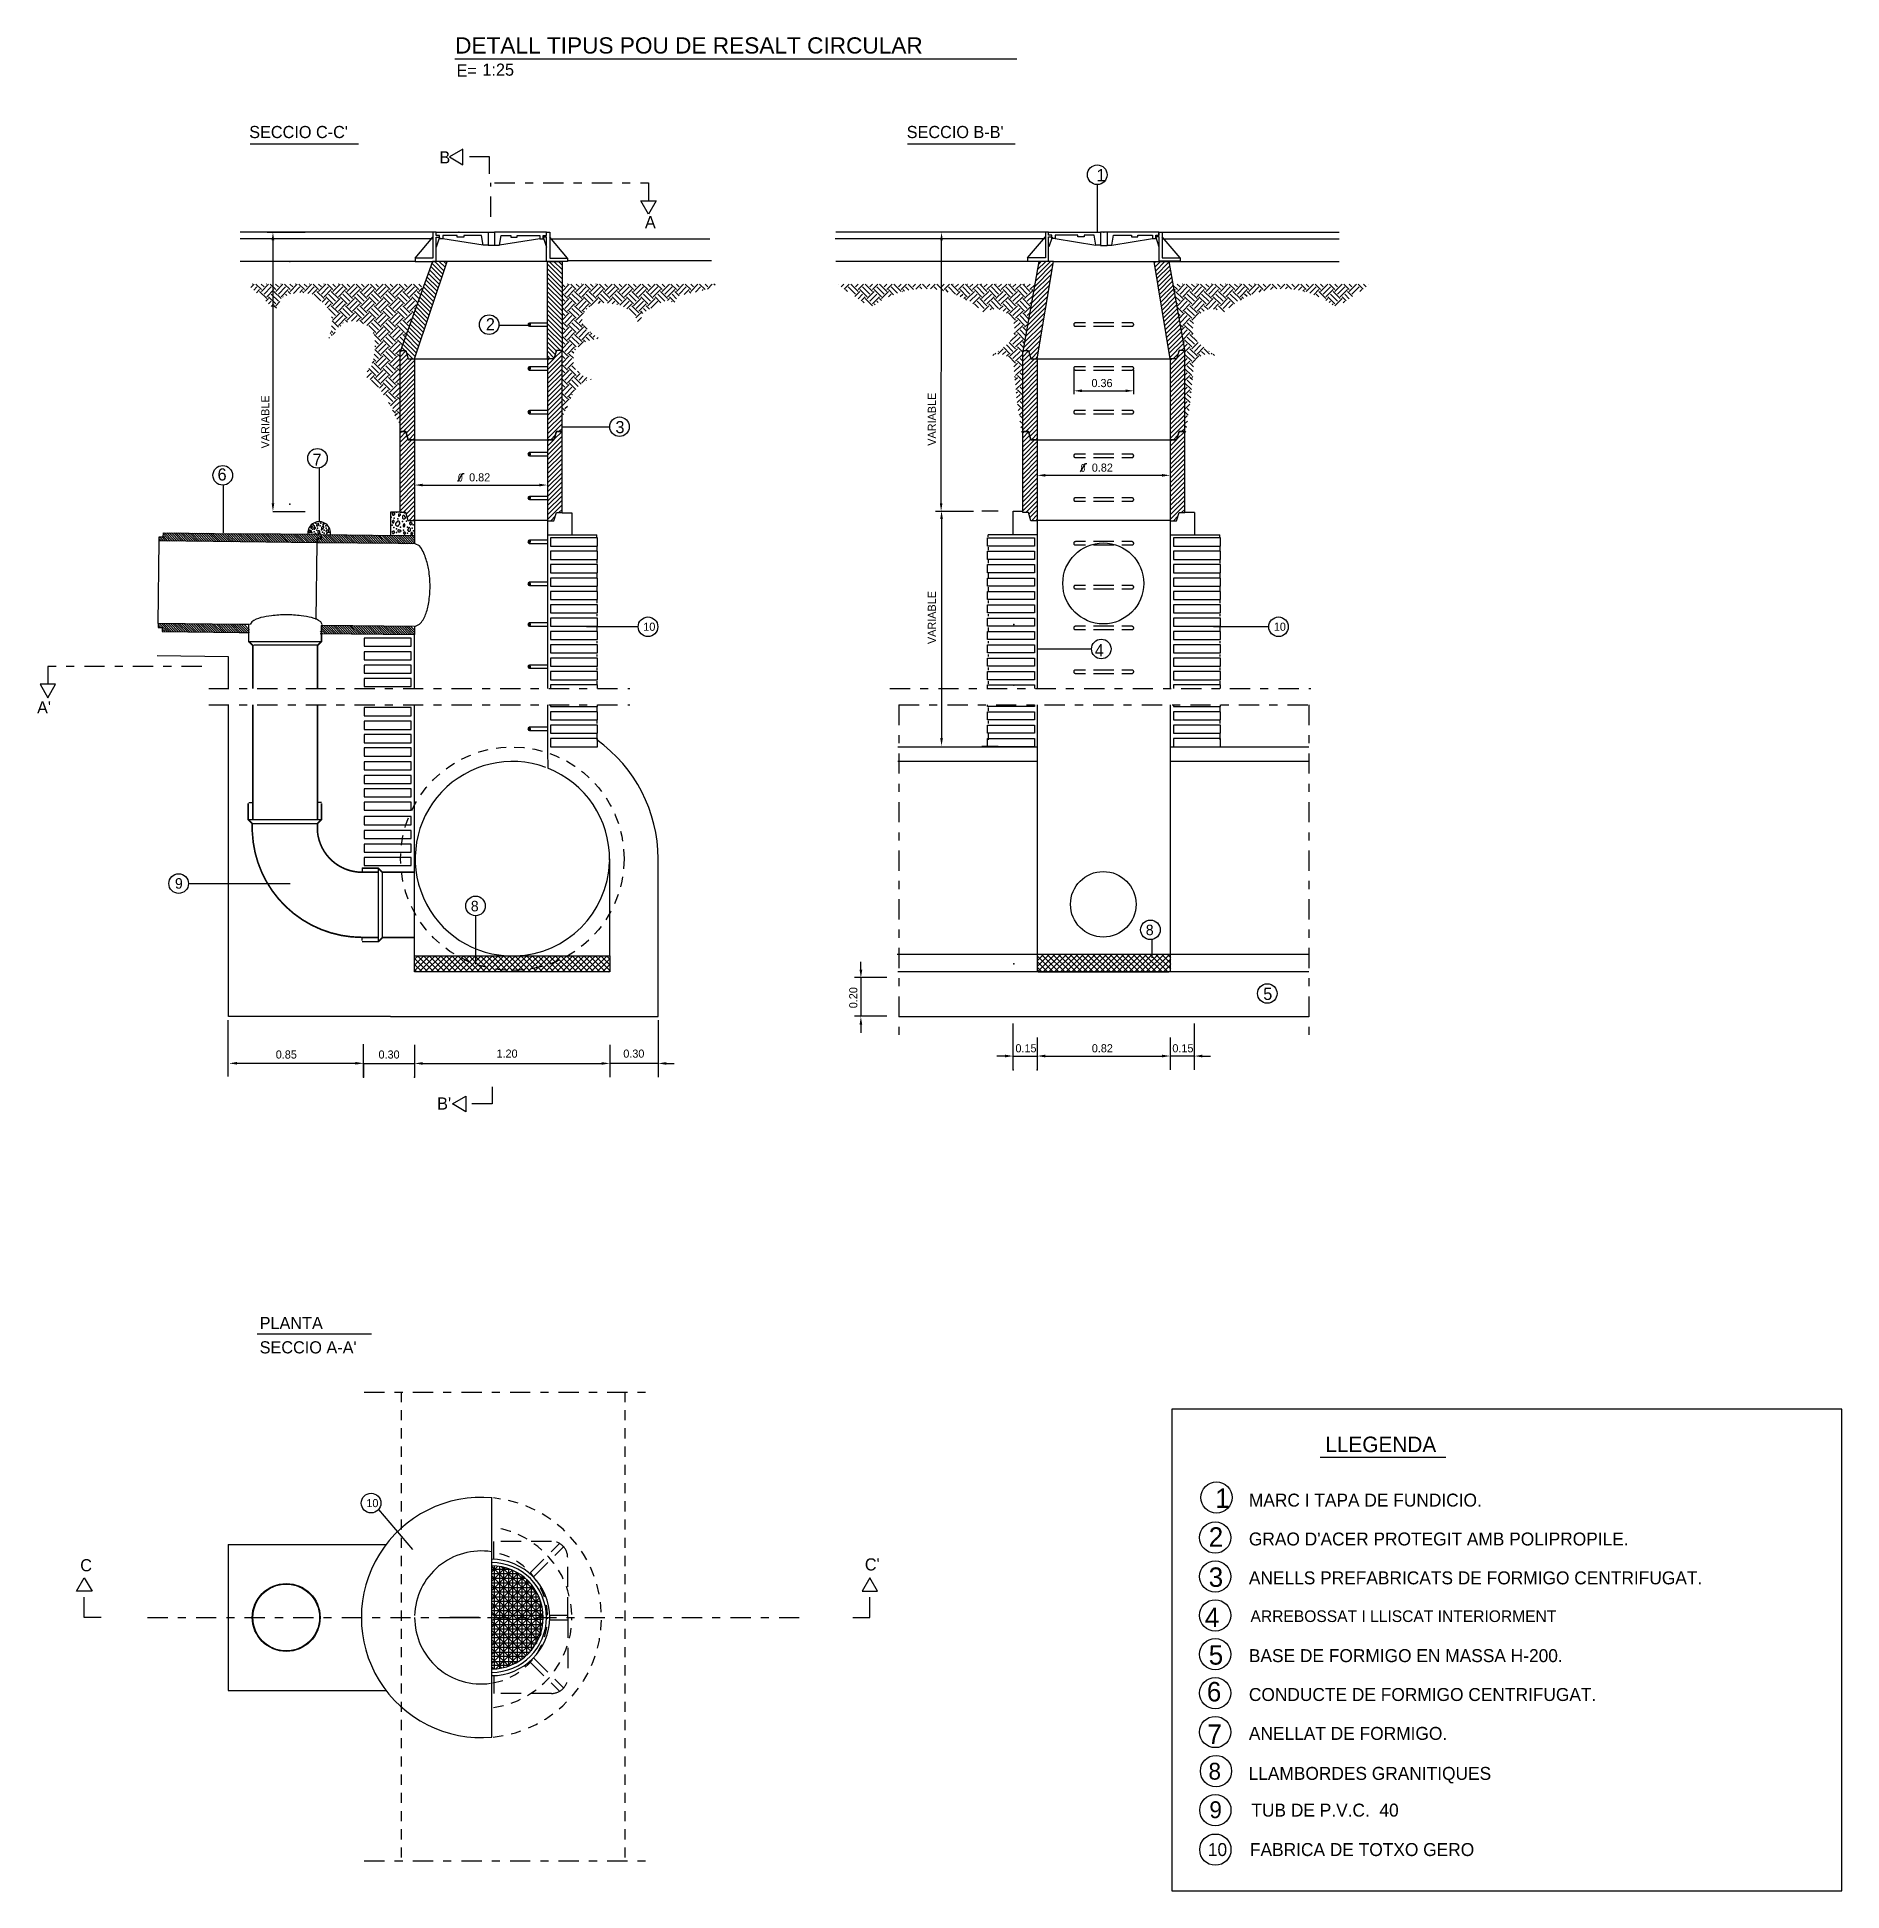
# Model space of a CAD drawing. Extents: x 13.3 to 35.6, y 5.3 to 28.2.
import ezdxf

# ---------------------------------------------------------------- set-up
doc = ezdxf.new("R2010")
doc.units = 0
doc.header["$LTSCALE"] = 0.5
doc.header["$MEASUREMENT"] = 0
doc.linetypes.add('DASHDOT', pattern=[1, 0.5, -0.25, 0, -0.25])
doc.linetypes.add('HIDDEN', pattern=[0.375, 0.25, -0.125])
doc.layers.get('0').update_dxf_attribs({"linetype": 'CONTINUOUS'})
for name, color, linetype in [('ANILLO', 1, 'CONTINUOUS'), ('BASE', 2, 'HIDDEN'), ('CERCHA', 7, 'CONTINUOUS'), ('RALLADO', 7, 'CONTINUOUS'), ('SECCION', 1, 'CONTINUOUS'), ('TAPA', 7, 'CONTINUOUS'), ('TUBO', 7, 'CONTINUOUS')]:
    doc.layers.add(name, color=color, linetype=linetype)
doc.styles.add('DIN', font='DIN')
doc.styles.add('HELV', font='helv')
doc.styles.add('LEROY', font='leroy')

msp = doc.modelspace()

# ---------------------------------------------------------------- texts
for s, height, style, p in [('DETALL TIPUS POU DE RESALT CIRCULAR', 0.2, 'HELV', (18.456, 28.007)), ('E= ', 0.15, 'LEROY', (18.473, 27.723)), ('1:25', 0.15, 'LEROY', (18.793, 27.733)), ("SECCIO C-C'", 0.15, 'LEROY', (15.913, 26.963)), ("SECCIO B-B'", 0.15, 'LEROY', (24.033, 26.963)), ('B', 0.15, 'LEROY', (18.262, 26.65)), ('1', 0.15, 'LEROY', (26.376, 26.43)), ('A', 0.15, 'LEROY', (20.8, 25.85)), ('2', 0.15, 'LEROY', (18.836, 24.59)), ('3', 0.15, 'LEROY', (20.436, 23.32)), ('6', 0.15, 'LEROY', (15.522, 22.736)), ('7', 0.15, 'LEROY', (16.696, 22.918)), ('10', 0.1, 'LEROY', (20.78, 20.881)), ('10', 0.1, 'LEROY', (28.567, 20.881)), ('4', 0.15, 'LEROY', (26.356, 20.566)), ("A'", 0.15, 'LEROY', (13.293, 19.86)), ('9', 0.13, 'LEROY', (14.996, 17.697)), ('8', 0.13, 'LEROY', (18.65, 17.417)), ('8', 0.13, 'LEROY', (26.986, 17.123)), ('5', 0.15, 'LEROY', (28.436, 16.323)), ('0.85', 0.1, 'LEROY', (16.241, 15.6)), ('0.30', 0.1, 'LEROY', (17.51, 15.6)), ('1.20', 0.1, 'LEROY', (18.967, 15.611)), ('0.30', 0.1, 'LEROY', (20.533, 15.611)), ("B'", 0.15, 'LEROY', (18.234, 14.97)), ('PLANTA', 0.15, 'LEROY', (16.042, 12.26)), ("SECCIO A-A'", 0.15, 'LEROY', (16.042, 11.96)), ('LLEGENDA', 0.192, 'LEROY', (29.203, 10.741)), ('10', 0.1, 'LEROY', (17.36, 10.062)), ('1', 0.24, 'LEROY', (27.843, 10.053)), ('MARC I TAPA DE FUNDICIO.', 0.16, 'LEROY', (28.259, 10.069)), ('2', 0.24, 'LEROY', (27.763, 9.574)), ("GRAO D'ACER PROTEGIT AMB POLIPROPILE.", 0.16, 'LEROY', (28.259, 9.589)), ('C', 0.15, 'LEROY', (13.826, 9.27)), ("C'", 0.15, 'LEROY', (23.516, 9.28)), ('3', 0.24, 'LEROY', (27.763, 9.078)), ('ANELLS PREFABRICATS DE FORMIGO CENTRIFUGAT.', 0.16, 'LEROY', (28.259, 9.109)), ('4', 0.24, 'LEROY', (27.715, 8.582)), ('ARREBOSSAT I LLISCAT INTERIORMENT', 0.144, 'LEROY', (28.279, 8.644)), ('5', 0.24, 'LEROY', (27.763, 8.118)), ('BASE DE FORMIGO EN MASSA H-200.', 0.16, 'LEROY', (28.259, 8.149)), ('6', 0.24, 'LEROY', (27.74, 7.664)), ('CONDUCTE DE FORMIGO CENTRIFUGAT.', 0.16, 'LEROY', (28.259, 7.669)), ('7', 0.24, 'LEROY', (27.747, 7.14)), ('ANELLAT DE FORMIGO.', 0.16, 'LEROY', (28.259, 7.189)), ('8', 0.208, 'LEROY', (27.76, 6.698)), ('LLAMBORDES GRANITIQUES', 0.16, 'LEROY', (28.255, 6.695)), ('9', 0.208, 'LEROY', (27.771, 6.223)), ('TUB DE P.V.C.  40', 0.16, 'LEROY', (28.29, 6.242)), ('10', 0.16, 'LEROY', (27.752, 5.755)), ('FABRICA DE TOTXO GERO', 0.16, 'LEROY', (28.272, 5.755))]:
    msp.add_text(s, height=height, dxfattribs=dict(style=style)).set_placement(p)
at = {"color": 0, "linetype": 'ByBlock', "style": 'LEROY'}
for s, p in [('VARIABLE', (24.393, 23.165)), ('VARIABLE', (16.161, 23.132)), ('VARIABLE', (24.393, 20.717)), ('0.20', (23.423, 16.221))]:
    msp.add_text(s, height=0.1, rotation=90, dxfattribs=at).set_placement(p)
for s, p in [('0.36', (26.315, 23.889)), ('0.82', (26.319, 22.845)), ('0.82', (18.629, 22.725)), ('0.15', (25.376, 15.677)), ('0.82', (26.319, 15.677)), ('0.15', (27.314, 15.677))]:
    msp.add_text(s, height=0.1, dxfattribs=at).set_placement(p)

# ---------------------------------------------------------------- blocks, each defined once
blk = doc.blocks.new('RECTANG')
for p, q in [((1, 1), (0, 1)), ((0, 1), (0, 0)), ((1, 0), (1, 1)), ((0, 0), (1, 0))]:
    blk.add_line(p, q)
blk = doc.blocks.new('*X33')
at = {"color": 0}
for p, q in [((17.956, 16.683), (18.14, 16.867)), ((17.956, 16.754), (18.069, 16.867)), ((17.956, 16.825), (17.999, 16.867)), ((18.12, 16.669), (17.956, 16.834)), ((18.05, 16.669), (17.956, 16.763)), ((18.191, 16.669), (17.993, 16.867)), ((18.013, 16.669), (18.211, 16.867)), ((18.262, 16.669), (18.064, 16.867)), ((18.083, 16.669), (18.282, 16.867)), ((18.333, 16.669), (18.134, 16.867)), ((18.154, 16.669), (18.352, 16.867)), ((18.403, 16.669), (18.205, 16.867)), ((18.225, 16.669), (18.423, 16.867)), ((18.474, 16.669), (18.276, 16.867)), ((18.296, 16.669), (18.494, 16.867)), ((18.545, 16.669), (18.347, 16.867)), ((18.366, 16.669), (18.564, 16.867)), ((18.615, 16.669), (18.417, 16.867)), ((18.437, 16.669), (18.635, 16.867)), ((18.686, 16.669), (18.488, 16.867)), ((18.508, 16.669), (18.706, 16.867)), ((18.757, 16.669), (18.559, 16.867)), ((18.578, 16.669), (18.776, 16.867)), ((18.828, 16.669), (18.629, 16.867)), ((18.649, 16.669), (18.847, 16.867)), ((18.898, 16.669), (18.7, 16.867)), ((18.72, 16.669), (18.918, 16.867)), ((18.969, 16.669), (18.771, 16.867)), ((18.791, 16.669), (18.989, 16.867)), ((19.04, 16.669), (18.842, 16.867)), ((18.861, 16.669), (19.059, 16.867)), ((19.11, 16.669), (18.912, 16.867)), ((18.932, 16.669), (19.13, 16.867)), ((19.181, 16.669), (18.983, 16.867)), ((19.003, 16.669), (19.201, 16.867)), ((19.252, 16.669), (19.054, 16.867)), ((19.073, 16.669), (19.271, 16.867)), ((19.323, 16.669), (19.124, 16.867)), ((19.144, 16.669), (19.342, 16.867)), ((19.393, 16.669), (19.195, 16.867)), ((19.215, 16.669), (19.413, 16.867)), ((19.464, 16.669), (19.266, 16.867)), ((19.285, 16.669), (19.484, 16.867)), ((19.535, 16.669), (19.337, 16.867)), ((19.356, 16.669), (19.554, 16.867)), ((19.605, 16.669), (19.407, 16.867)), ((19.427, 16.669), (19.625, 16.867)), ((19.676, 16.669), (19.478, 16.867)), ((19.498, 16.669), (19.696, 16.867)), ((19.747, 16.669), (19.549, 16.867)), ((19.568, 16.669), (19.766, 16.867)), ((19.818, 16.669), (19.619, 16.867)), ((19.639, 16.669), (19.837, 16.867)), ((19.888, 16.669), (19.69, 16.867)), ((19.71, 16.669), (19.908, 16.867)), ((19.959, 16.669), (19.761, 16.867)), ((19.78, 16.669), (19.979, 16.867)), ((20.03, 16.669), (19.832, 16.867)), ((19.851, 16.669), (20.049, 16.867)), ((20.1, 16.669), (19.902, 16.867)), ((19.922, 16.669), (20.12, 16.867)), ((20.171, 16.669), (19.973, 16.867)), ((19.993, 16.669), (20.191, 16.867)), ((20.242, 16.669), (20.044, 16.867)), ((20.063, 16.669), (20.261, 16.867)), ((20.312, 16.669), (20.114, 16.867)), ((20.134, 16.669), (20.332, 16.867)), ((20.366, 16.686), (20.185, 16.867)), ((20.205, 16.669), (20.366, 16.83)), ((20.366, 16.757), (20.256, 16.867)), ((20.275, 16.669), (20.366, 16.76)), ((20.366, 16.828), (20.327, 16.867)), ((17.979, 16.669), (17.956, 16.692)), ((20.346, 16.669), (20.366, 16.689))]:
    blk.add_line(p, q, dxfattribs=at)
blk = doc.blocks.new('*X32')
at = {"color": 0}
for p, q in [((35.44, 15.358), (35.651, 15.569)), ((35.44, 15.429), (35.58, 15.569)), ((35.44, 15.499), (35.51, 15.569)), ((35.696, 15.357), (35.484, 15.569)), ((35.509, 15.357), (35.722, 15.569)), ((35.767, 15.357), (35.554, 15.569)), ((35.58, 15.357), (35.793, 15.569)), ((35.838, 15.357), (35.625, 15.569)), ((35.651, 15.357), (35.863, 15.569)), ((35.908, 15.357), (35.696, 15.569)), ((35.722, 15.357), (35.934, 15.569)), ((35.979, 15.357), (35.767, 15.569)), ((35.792, 15.357), (36.005, 15.569)), ((36.05, 15.357), (35.837, 15.569)), ((35.863, 15.357), (36.075, 15.569)), ((36.12, 15.357), (35.908, 15.569)), ((35.934, 15.357), (36.146, 15.569)), ((36.191, 15.357), (35.979, 15.569)), ((36.004, 15.357), (36.217, 15.569)), ((36.262, 15.357), (36.049, 15.569)), ((36.075, 15.357), (36.288, 15.569)), ((36.333, 15.357), (36.12, 15.569)), ((36.146, 15.357), (36.358, 15.569)), ((36.403, 15.357), (36.191, 15.569)), ((36.217, 15.357), (36.429, 15.569)), ((36.474, 15.357), (36.262, 15.569)), ((36.287, 15.357), (36.5, 15.569)), ((36.545, 15.357), (36.332, 15.569)), ((36.358, 15.357), (36.57, 15.569)), ((36.615, 15.357), (36.403, 15.569)), ((36.429, 15.357), (36.641, 15.569)), ((36.686, 15.357), (36.474, 15.569)), ((36.499, 15.357), (36.712, 15.569)), ((36.757, 15.357), (36.544, 15.569)), ((36.57, 15.357), (36.783, 15.569)), ((36.828, 15.357), (36.615, 15.569)), ((36.641, 15.357), (36.853, 15.569)), ((36.898, 15.357), (36.686, 15.569)), ((36.712, 15.357), (36.924, 15.569)), ((36.969, 15.357), (36.757, 15.569)), ((36.782, 15.357), (36.995, 15.569)), ((37.04, 15.357), (36.827, 15.569)), ((36.853, 15.357), (37.065, 15.569)), ((37.081, 15.387), (36.898, 15.569)), ((37.081, 15.458), (36.969, 15.569)), ((37.081, 15.528), (37.039, 15.569)), ((35.625, 15.357), (35.44, 15.543)), ((35.555, 15.357), (35.44, 15.472)), ((35.484, 15.357), (35.44, 15.401)), ((36.924, 15.357), (37.081, 15.514)), ((36.994, 15.357), (37.081, 15.443)), ((37.065, 15.357), (37.081, 15.372))]:
    blk.add_line(p, q, dxfattribs=at)
blk = doc.blocks.new('*X11')
at = {"color": 0}
for p, q in [((21.081, 21.534), (21.12, 21.572)), ((21.4, 21.253), (21.081, 21.572)), ((21.081, 21.477), (21.167, 21.563)), ((21.081, 21.42), (21.208, 21.548)), ((21.081, 21.364), (21.246, 21.529)), ((21.395, 21.201), (21.081, 21.515)), ((21.394, 21.315), (21.14, 21.569)), ((21.365, 21.401), (21.226, 21.539)), ((21.081, 21.307), (21.279, 21.505)), ((21.384, 21.156), (21.081, 21.459)), ((21.081, 21.194), (21.335, 21.448)), ((21.081, 21.138), (21.358, 21.414)), ((21.368, 21.115), (21.081, 21.402)), ((21.097, 21.266), (21.309, 21.479)), ((21.081, 21.081), (21.376, 21.376)), ((21.347, 21.079), (21.081, 21.345)), ((21.081, 21.024), (21.39, 21.334)), ((21.323, 21.047), (21.081, 21.289)), ((21.081, 20.968), (21.399, 21.285)), ((21.295, 21.019), (21.081, 21.232)), ((21.263, 20.994), (21.081, 21.176)), ((21.107, 20.938), (21.399, 21.229)), ((21.228, 20.972), (21.081, 21.119)), ((21.188, 20.955), (21.081, 21.063)), ((21.178, 20.952), (21.385, 21.159)), ((21.144, 20.943), (21.081, 21.006)), ((21.094, 20.937), (21.081, 20.949))]:
    blk.add_line(p, q, dxfattribs=at)
blk = doc.blocks.new('MEDTAPA', base_point=(21.081, 21.255))
at = {"color": 0}
for p, q in [((21.081, 21.554), (21.193, 21.554)), ((21.099, 21.261), (21.099, 21.574)), ((21.156, 20.946), (21.156, 21.565)), ((21.213, 20.965), (21.213, 21.546)), ((21.081, 21.497), (21.289, 21.497)), ((21.081, 21.44), (21.341, 21.44)), ((21.27, 21), (21.27, 21.512)), ((21.327, 21.05), (21.327, 21.458)), ((21.081, 21.383), (21.373, 21.383)), ((21.081, 21.326), (21.392, 21.326)), ((21.384, 21.14), (21.384, 21.355)), ((21.081, 21.212), (21.397, 21.212)), ((21.094, 21.269), (21.4, 21.269)), ((21.099, 20.937), (21.099, 21.247)), ((21.081, 21.155), (21.39, 21.155)), ((21.081, 21.098), (21.363, 21.098)), ((21.081, 21.041), (21.319, 21.041)), ((21.081, 20.984), (21.244, 20.984))]:
    blk.add_line(p, q, dxfattribs=at)
at = {"layer": 'BASE'}
for p, q in [((21.096, 21.614), (21.096, 21.725)), ((21.316, 21.527), (21.5, 21.711)), ((21.34, 21.505), (21.523, 21.688)), ((21.551, 21.256), (21.551, 21.406)), ((21.44, 21.27), (21.551, 21.27)), ((21.44, 21.241), (21.551, 21.241)), ((21.551, 21.255), (21.551, 21.105)), ((21.316, 20.984), (21.5, 20.8)), ((21.34, 21.006), (21.523, 20.823)), ((21.096, 20.897), (21.096, 20.786))]:
    blk.add_line(p, q, dxfattribs=at)
for points in [[(21.551, 21.256), (21.551, 21.625, 0.414214), (21.451, 21.725), (21.081, 21.725)], [(21.551, 21.255), (21.551, 20.886, -0.414214), (21.451, 20.786), (21.081, 20.786)]]:
    blk.add_lwpolyline(points, format="xyb", dxfattribs=at)
at = {"layer": 'TAPA'}
for p, q in [((21.084, 21.527), (21.246, 21.527)), ((21.13, 21.57), (21.13, 20.943)), ((21.187, 20.958), (21.187, 21.555)), ((21.24, 21.53), (21.24, 20.983)), ((21.084, 21.469), (21.317, 21.469)), ((21.084, 21.413), (21.357, 21.413)), ((21.298, 21.026), (21.298, 21.487)), ((21.354, 21.416), (21.354, 21.091)), ((21.084, 21.355), (21.385, 21.355)), ((21.084, 21.299), (21.394, 21.299)), ((21.084, 21.185), (21.391, 21.185)), ((21.099, 21.245), (21.397, 21.245)), ((21.084, 21.131), (21.375, 21.131)), ((21.084, 21.072), (21.342, 21.072)), ((21.084, 21.017), (21.289, 21.017)), ((21.084, 20.961), (21.2, 20.961))]:
    blk.add_line(p, q, dxfattribs=at)
blk.add_lwpolyline([(21.081, 20.937, 1), (21.081, 21.574), (21.081, 21.274, -1), (21.081, 21.237)], format="xyb", close=True, dxfattribs=at)
for radius in [0.359, 0.339]:
    blk.add_arc((21.081, 21.255), radius, 270, 90, dxfattribs=at)
blk.add_blockref('*X11', (0, 0), dxfattribs=at)
blk = doc.blocks.new('*X28')
at = {"color": 0}
for p, q in [((20.03, 24.626), (20.044, 24.64)), ((20.123, 24.579), (20.064, 24.638)), ((20.086, 24.638), (20.088, 24.64)), ((20.119, 24.605), (20.154, 24.64)), ((20.153, 24.572), (20.221, 24.64)), ((20.187, 24.56), (20.175, 24.572)), ((20.273, 24.54), (20.208, 24.605)), ((20.329, 24.55), (20.241, 24.638)), ((20.263, 24.638), (20.265, 24.64)), ((20.296, 24.605), (20.331, 24.64)), ((20.329, 24.572), (20.397, 24.64)), ((20.331, 24.529), (20.351, 24.55)), ((20.412, 24.511), (20.351, 24.572)), ((20.473, 24.517), (20.385, 24.605)), ((20.506, 24.55), (20.418, 24.638)), ((20.44, 24.638), (20.442, 24.64)), ((20.473, 24.605), (20.508, 24.64)), ((20.473, 24.495), (20.528, 24.55)), ((20.505, 24.46), (20.561, 24.517)), ((20.506, 24.572), (20.574, 24.64)), ((20.617, 24.484), (20.528, 24.572)), ((20.65, 24.517), (20.561, 24.605)), ((20.683, 24.55), (20.594, 24.638)), ((20.617, 24.638), (20.618, 24.64)), ((20.617, 24.461), (20.705, 24.55)), ((20.65, 24.605), (20.685, 24.64)), ((20.652, 24.431), (20.738, 24.517)), ((20.683, 24.572), (20.751, 24.64)), ((20.793, 24.484), (20.705, 24.572)), ((20.827, 24.517), (20.738, 24.605)), ((20.86, 24.55), (20.771, 24.638)), ((20.793, 24.638), (20.795, 24.64)), ((20.793, 24.461), (20.882, 24.55)), ((20.827, 24.605), (20.861, 24.64)), ((20.827, 24.428), (20.915, 24.517)), ((20.86, 24.572), (20.928, 24.64)), ((20.97, 24.484), (20.882, 24.572)), ((21.003, 24.517), (20.915, 24.605)), ((21.036, 24.55), (20.948, 24.638)), ((20.97, 24.638), (20.972, 24.64)), ((20.97, 24.461), (21.059, 24.55)), ((21.003, 24.605), (21.038, 24.64)), ((21.003, 24.428), (21.092, 24.517)), ((21.036, 24.572), (21.104, 24.64)), ((21.147, 24.484), (21.059, 24.572)), ((21.18, 24.517), (21.092, 24.605)), ((21.213, 24.55), (21.125, 24.638)), ((21.147, 24.638), (21.149, 24.64)), ((21.147, 24.461), (21.235, 24.55)), ((21.18, 24.605), (21.215, 24.64)), ((21.18, 24.428), (21.268, 24.517)), ((21.213, 24.572), (21.281, 24.64)), ((21.324, 24.484), (21.235, 24.572)), ((21.357, 24.517), (21.268, 24.605)), ((21.39, 24.55), (21.302, 24.638)), ((21.324, 24.638), (21.325, 24.64)), ((21.324, 24.461), (21.412, 24.55)), ((21.357, 24.605), (21.392, 24.64)), ((21.357, 24.428), (21.445, 24.517)), ((21.39, 24.572), (21.458, 24.64)), ((21.5, 24.484), (21.412, 24.572)), ((21.534, 24.517), (21.445, 24.605)), ((21.567, 24.55), (21.478, 24.638)), ((21.5, 24.638), (21.502, 24.64)), ((21.5, 24.461), (21.589, 24.55)), ((21.534, 24.605), (21.569, 24.64)), ((21.534, 24.428), (21.622, 24.517)), ((21.567, 24.572), (21.635, 24.64)), ((21.677, 24.484), (21.589, 24.572)), ((21.71, 24.517), (21.622, 24.605)), ((21.744, 24.55), (21.655, 24.638)), ((21.677, 24.638), (21.679, 24.64)), ((21.677, 24.461), (21.766, 24.55)), ((21.71, 24.605), (21.745, 24.64)), ((21.71, 24.428), (21.799, 24.517)), ((21.744, 24.572), (21.812, 24.64)), ((21.854, 24.484), (21.766, 24.572)), ((21.887, 24.517), (21.799, 24.605)), ((21.92, 24.55), (21.832, 24.638)), ((21.854, 24.638), (21.856, 24.64)), ((21.854, 24.461), (21.92, 24.527)), ((21.887, 24.605), (21.92, 24.638)), ((23.688, 24.55), (23.648, 24.59)), ((23.655, 24.605), (23.69, 24.64)), ((23.675, 24.515), (23.71, 24.55)), ((23.688, 24.572), (23.756, 24.64)), ((23.692, 24.466), (23.743, 24.517)), ((23.799, 24.484), (23.71, 24.572)), ((23.832, 24.517), (23.743, 24.605)), ((23.865, 24.55), (23.776, 24.638)), ((23.799, 24.638), (23.8, 24.64)), ((23.799, 24.461), (23.887, 24.55)), ((23.832, 24.605), (23.867, 24.64)), ((23.832, 24.428), (23.92, 24.517)), ((23.865, 24.572), (23.933, 24.64)), ((23.975, 24.484), (23.887, 24.572)), ((24.008, 24.517), (23.92, 24.605)), ((24.042, 24.55), (23.953, 24.638)), ((23.975, 24.638), (23.977, 24.64)), ((23.975, 24.461), (24.064, 24.55)), ((24.008, 24.605), (24.043, 24.64)), ((24.008, 24.428), (24.097, 24.517)), ((24.042, 24.572), (24.11, 24.64)), ((24.152, 24.484), (24.064, 24.572)), ((24.185, 24.517), (24.097, 24.605)), ((24.218, 24.55), (24.13, 24.638)), ((24.152, 24.638), (24.154, 24.64)), ((24.152, 24.461), (24.241, 24.55)), ((24.185, 24.605), (24.22, 24.64)), ((24.185, 24.428), (24.274, 24.517)), ((24.218, 24.572), (24.286, 24.64)), ((24.329, 24.484), (24.241, 24.572)), ((24.362, 24.517), (24.274, 24.605)), ((24.395, 24.55), (24.307, 24.638)), ((24.329, 24.638), (24.331, 24.64)), ((24.329, 24.461), (24.417, 24.55)), ((24.362, 24.605), (24.397, 24.64)), ((24.362, 24.428), (24.45, 24.517)), ((24.395, 24.572), (24.463, 24.64)), ((24.506, 24.484), (24.417, 24.572)), ((24.539, 24.517), (24.45, 24.605)), ((24.572, 24.55), (24.484, 24.638)), ((24.506, 24.638), (24.507, 24.64)), ((24.506, 24.461), (24.594, 24.55)), ((24.539, 24.605), (24.574, 24.64)), ((24.539, 24.428), (24.627, 24.517)), ((24.572, 24.572), (24.64, 24.64)), ((24.682, 24.484), (24.594, 24.572)), ((24.716, 24.517), (24.627, 24.605)), ((24.749, 24.55), (24.66, 24.638)), ((24.682, 24.638), (24.684, 24.64)), ((24.682, 24.461), (24.771, 24.55)), ((24.716, 24.605), (24.75, 24.64)), ((24.716, 24.428), (24.804, 24.517)), ((24.749, 24.572), (24.817, 24.64)), ((24.859, 24.484), (24.771, 24.572)), ((24.892, 24.517), (24.804, 24.605)), ((24.926, 24.55), (24.837, 24.638)), ((24.859, 24.638), (24.861, 24.64)), ((24.859, 24.461), (24.948, 24.55)), ((24.892, 24.605), (24.927, 24.64)), ((24.897, 24.433), (24.981, 24.517)), ((24.926, 24.572), (24.994, 24.64)), ((25.005, 24.515), (24.948, 24.572)), ((25.061, 24.525), (24.981, 24.605)), ((25.102, 24.55), (25.014, 24.638)), ((25.036, 24.638), (25.038, 24.64)), ((25.069, 24.605), (25.104, 24.64)), ((25.102, 24.572), (25.17, 24.64)), ((25.109, 24.534), (25.124, 24.55)), ((25.159, 24.537), (25.124, 24.572)), ((25.236, 24.526), (25.158, 24.605)), ((25.279, 24.55), (25.191, 24.638)), ((25.213, 24.638), (25.215, 24.64)), ((25.246, 24.605), (25.281, 24.64)), ((25.272, 24.521), (25.301, 24.55)), ((25.279, 24.572), (25.347, 24.64)), ((25.39, 24.484), (25.301, 24.572)), ((25.318, 24.501), (25.334, 24.517)), ((25.423, 24.517), (25.334, 24.605)), ((25.456, 24.55), (25.367, 24.638)), ((25.39, 24.638), (25.391, 24.64)), ((25.39, 24.461), (25.478, 24.55)), ((25.423, 24.605), (25.458, 24.64)), ((25.423, 24.428), (25.511, 24.517)), ((25.456, 24.572), (25.524, 24.64)), ((25.566, 24.484), (25.478, 24.572)), ((25.599, 24.517), (25.511, 24.605)), ((25.633, 24.55), (25.544, 24.638)), ((25.566, 24.638), (25.568, 24.64)), ((25.566, 24.461), (25.655, 24.55)), ((25.599, 24.605), (25.634, 24.64)), ((25.633, 24.572), (25.701, 24.64)), ((25.693, 24.533), (25.655, 24.572)), ((25.728, 24.565), (25.688, 24.605)), ((25.763, 24.597), (25.721, 24.638)), ((25.743, 24.638), (25.745, 24.64)), ((20.527, 24.416), (20.594, 24.484)), ((20.568, 24.421), (20.561, 24.428)), ((20.619, 24.437), (20.594, 24.461)), ((20.698, 24.411), (20.771, 24.484)), ((20.822, 24.344), (20.738, 24.428)), ((20.86, 24.373), (20.771, 24.461)), ((20.841, 24.333), (20.882, 24.373)), ((20.86, 24.395), (20.948, 24.484)), ((20.881, 24.306), (20.915, 24.34)), ((20.97, 24.307), (20.882, 24.395)), ((21.003, 24.34), (20.915, 24.428)), ((20.92, 24.279), (20.948, 24.307)), ((21.036, 24.373), (20.948, 24.461)), ((21.009, 24.224), (20.948, 24.285)), ((20.97, 24.285), (21.059, 24.373)), ((21.003, 24.252), (21.092, 24.34)), ((21.036, 24.395), (21.125, 24.484)), ((21.12, 24.334), (21.059, 24.395)), ((21.162, 24.358), (21.092, 24.428)), ((21.205, 24.381), (21.125, 24.461)), ((21.213, 24.395), (21.302, 24.484)), ((21.244, 24.387), (21.235, 24.395)), ((21.301, 24.396), (21.268, 24.428)), ((21.358, 24.405), (21.302, 24.461)), ((21.404, 24.409), (21.478, 24.484)), ((21.47, 24.403), (21.445, 24.428)), ((21.567, 24.373), (21.478, 24.461)), ((21.567, 24.395), (21.655, 24.484)), ((21.575, 24.359), (21.589, 24.373)), ((21.677, 24.307), (21.589, 24.395)), ((21.615, 24.333), (21.622, 24.34)), ((21.71, 24.34), (21.622, 24.428)), ((21.642, 24.294), (21.655, 24.307)), ((21.744, 24.373), (21.655, 24.461)), ((21.744, 24.196), (21.655, 24.285)), ((21.677, 24.285), (21.766, 24.373)), ((21.71, 24.252), (21.799, 24.34)), ((21.744, 24.395), (21.832, 24.484)), ((21.744, 24.218), (21.832, 24.307)), ((21.854, 24.307), (21.766, 24.395)), ((21.887, 24.34), (21.799, 24.428)), ((21.92, 24.373), (21.832, 24.461)), ((21.92, 24.197), (21.832, 24.285)), ((21.854, 24.285), (21.92, 24.351)), ((21.887, 24.428), (21.92, 24.461)), ((21.887, 24.252), (21.92, 24.284)), ((23.71, 24.417), (23.776, 24.484)), ((23.799, 24.307), (23.722, 24.384)), ((23.739, 24.336), (23.743, 24.34)), ((23.832, 24.34), (23.743, 24.428)), ((23.756, 24.287), (23.776, 24.307)), ((23.865, 24.373), (23.776, 24.461)), ((23.865, 24.196), (23.776, 24.285)), ((23.799, 24.285), (23.887, 24.373)), ((23.832, 24.252), (23.92, 24.34)), ((23.865, 24.395), (23.953, 24.484)), ((23.865, 24.218), (23.953, 24.307)), ((23.975, 24.307), (23.887, 24.395)), ((24.008, 24.34), (23.92, 24.428)), ((24.042, 24.373), (23.953, 24.461)), ((24.042, 24.196), (23.953, 24.285)), ((23.975, 24.285), (24.064, 24.373)), ((24.008, 24.252), (24.097, 24.34)), ((24.042, 24.395), (24.13, 24.484)), ((24.042, 24.218), (24.13, 24.307)), ((24.152, 24.307), (24.064, 24.395)), ((24.185, 24.34), (24.097, 24.428)), ((24.218, 24.373), (24.13, 24.461)), ((24.218, 24.196), (24.13, 24.285)), ((24.152, 24.285), (24.241, 24.373)), ((24.185, 24.252), (24.274, 24.34)), ((24.218, 24.395), (24.307, 24.484)), ((24.218, 24.218), (24.307, 24.307)), ((24.329, 24.307), (24.241, 24.395)), ((24.362, 24.34), (24.274, 24.428)), ((24.395, 24.373), (24.307, 24.461)), ((24.395, 24.196), (24.307, 24.285)), ((24.329, 24.285), (24.417, 24.373)), ((24.362, 24.252), (24.45, 24.34)), ((24.395, 24.395), (24.484, 24.484)), ((24.395, 24.218), (24.484, 24.307)), ((24.506, 24.307), (24.417, 24.395)), ((24.539, 24.34), (24.45, 24.428)), ((24.572, 24.373), (24.484, 24.461)), ((24.572, 24.196), (24.484, 24.285)), ((24.506, 24.285), (24.594, 24.373)), ((24.539, 24.252), (24.627, 24.34)), ((24.572, 24.395), (24.66, 24.484)), ((24.572, 24.218), (24.66, 24.307)), ((24.682, 24.307), (24.594, 24.395)), ((24.716, 24.34), (24.627, 24.428)), ((24.749, 24.373), (24.66, 24.461)), ((24.749, 24.196), (24.66, 24.285)), ((24.682, 24.285), (24.771, 24.373)), ((24.716, 24.252), (24.804, 24.34)), ((24.749, 24.395), (24.837, 24.484)), ((24.819, 24.347), (24.771, 24.395)), ((24.846, 24.386), (24.804, 24.428)), ((24.881, 24.418), (24.837, 24.461)), ((25.363, 24.479), (25.367, 24.484)), ((25.456, 24.373), (25.404, 24.425)), ((25.448, 24.343), (25.478, 24.373)), ((25.456, 24.395), (25.544, 24.484)), ((25.509, 24.364), (25.478, 24.395)), ((25.543, 24.396), (25.511, 24.428)), ((25.578, 24.428), (25.544, 24.461)), ((20.987, 24.18), (20.939, 24.228)), ((21.567, 24.02), (21.553, 24.033)), ((21.567, 24.042), (21.578, 24.053)), ((21.677, 23.953), (21.589, 24.042)), ((21.611, 24.086), (21.655, 24.13)), ((21.71, 23.986), (21.622, 24.075)), ((21.744, 24.02), (21.655, 24.108)), ((21.677, 24.13), (21.657, 24.151)), ((21.71, 24.163), (21.67, 24.204)), ((21.677, 24.108), (21.766, 24.196)), ((21.71, 24.075), (21.799, 24.163)), ((21.744, 24.042), (21.832, 24.13)), ((21.854, 24.13), (21.766, 24.218)), ((21.854, 23.953), (21.766, 24.042)), ((21.887, 24.163), (21.799, 24.252)), ((21.887, 23.986), (21.799, 24.075)), ((21.92, 24.02), (21.832, 24.108)), ((21.854, 24.108), (21.92, 24.174)), ((21.887, 24.075), (21.92, 24.108)), ((23.832, 24.163), (23.783, 24.211)), ((23.815, 24.124), (23.887, 24.196)), ((23.832, 24.075), (23.92, 24.163)), ((23.865, 24.02), (23.845, 24.039)), ((23.865, 24.042), (23.953, 24.13)), ((23.975, 24.13), (23.887, 24.218)), ((23.975, 23.953), (23.887, 24.042)), ((24.008, 24.163), (23.92, 24.252)), ((24.008, 23.986), (23.92, 24.075)), ((24.042, 24.02), (23.953, 24.108)), ((23.975, 24.108), (24.064, 24.196)), ((24.008, 24.075), (24.097, 24.163)), ((24.042, 24.042), (24.13, 24.13)), ((24.152, 24.13), (24.064, 24.218)), ((24.152, 23.953), (24.064, 24.042)), ((24.185, 24.163), (24.097, 24.252)), ((24.185, 23.986), (24.097, 24.075)), ((24.218, 24.02), (24.13, 24.108)), ((24.152, 24.108), (24.241, 24.196)), ((24.185, 24.075), (24.274, 24.163)), ((24.218, 24.042), (24.307, 24.13)), ((24.329, 24.13), (24.241, 24.218)), ((24.25, 24.032), (24.241, 24.042)), ((24.362, 24.163), (24.274, 24.252)), ((24.371, 24.15), (24.417, 24.196)), ((24.457, 24.179), (24.417, 24.218)), ((24.519, 24.183), (24.45, 24.252)), ((24.569, 24.172), (24.594, 24.196)), ((24.682, 24.13), (24.594, 24.218)), ((24.622, 24.158), (24.627, 24.163)), ((24.716, 24.163), (24.627, 24.252)), ((24.653, 24.123), (24.66, 24.13)), ((24.682, 24.108), (24.76, 24.186)), ((24.716, 24.075), (24.765, 24.125)), ((24.749, 24.02), (24.721, 24.048)), ((24.749, 24.218), (24.766, 24.235)), ((24.749, 24.042), (24.772, 24.065)), ((24.784, 24.029), (24.771, 24.042)), ((21.49, 23.963), (21.472, 23.981)), ((21.534, 23.986), (21.516, 24.004)), ((21.527, 23.957), (21.589, 24.02)), ((21.581, 23.946), (21.622, 23.986)), ((21.629, 23.927), (21.655, 23.953)), ((21.72, 23.866), (21.655, 23.931)), ((21.677, 23.931), (21.766, 24.02)), ((21.71, 23.898), (21.799, 23.986)), ((21.744, 23.865), (21.832, 23.953)), ((21.754, 23.831), (21.766, 23.843)), ((21.854, 23.776), (21.766, 23.865)), ((21.776, 23.787), (21.799, 23.81)), ((21.887, 23.81), (21.799, 23.898)), ((21.92, 23.843), (21.832, 23.931)), ((21.854, 23.931), (21.92, 23.997)), ((21.854, 23.754), (21.92, 23.82)), ((21.887, 23.898), (21.92, 23.931)), ((23.861, 23.994), (23.887, 24.02)), ((23.879, 23.945), (23.92, 23.986)), ((23.896, 23.896), (23.953, 23.953)), ((23.975, 23.776), (23.919, 23.833)), ((24.008, 23.81), (23.92, 23.898)), ((23.92, 23.81), (23.92, 23.81)), ((24.042, 23.843), (23.953, 23.931)), ((23.975, 23.931), (24.064, 24.02)), ((23.975, 23.754), (24.064, 23.843)), ((24.008, 23.898), (24.097, 23.986)), ((24.008, 23.721), (24.097, 23.81)), ((24.042, 23.865), (24.13, 23.953)), ((24.152, 23.776), (24.064, 23.865)), ((24.185, 23.81), (24.097, 23.898)), ((24.218, 23.843), (24.13, 23.931)), ((24.152, 23.931), (24.241, 24.02)), ((24.152, 23.754), (24.23, 23.832)), ((24.185, 23.898), (24.23, 23.943)), ((24.218, 23.865), (24.23, 23.876)), ((24.758, 24.007), (24.771, 24.02)), ((24.79, 23.972), (24.799, 23.982)), ((21.744, 23.511), (21.832, 23.6)), ((21.752, 23.586), (21.799, 23.633)), ((21.78, 23.725), (21.832, 23.776)), ((21.854, 23.6), (21.78, 23.674)), ((21.887, 23.633), (21.799, 23.721)), ((21.92, 23.666), (21.832, 23.754)), ((21.92, 23.49), (21.832, 23.578)), ((21.854, 23.578), (21.92, 23.644)), ((21.887, 23.721), (21.92, 23.754)), ((21.887, 23.544), (21.92, 23.577)), ((23.92, 23.743), (23.953, 23.776)), ((24.008, 23.633), (23.92, 23.721)), ((23.975, 23.6), (23.92, 23.655)), ((23.92, 23.633), (23.92, 23.633)), ((23.92, 23.566), (23.953, 23.6)), ((24.042, 23.666), (23.953, 23.754)), ((24.042, 23.489), (23.953, 23.578)), ((23.975, 23.578), (24.064, 23.666)), ((24.008, 23.544), (24.097, 23.633)), ((24.042, 23.688), (24.13, 23.776)), ((24.042, 23.511), (24.13, 23.6)), ((24.152, 23.6), (24.064, 23.688)), ((24.185, 23.633), (24.097, 23.721)), ((24.218, 23.666), (24.13, 23.754)), ((24.218, 23.489), (24.13, 23.578)), ((24.152, 23.578), (24.241, 23.666)), ((24.185, 23.721), (24.239, 23.775)), ((24.185, 23.544), (24.274, 23.633)), ((24.218, 23.688), (24.25, 23.72)), ((24.218, 23.511), (24.304, 23.597)), ((24.262, 23.666), (24.241, 23.688)), ((24.327, 23.557), (24.307, 23.578)), ((21.558, 23.459), (21.566, 23.466)), ((21.677, 23.423), (21.614, 23.486)), ((21.616, 23.451), (21.622, 23.456)), ((21.71, 23.456), (21.659, 23.507)), ((21.683, 23.406), (21.766, 23.489)), ((21.744, 23.489), (21.696, 23.537)), ((21.71, 23.544), (21.73, 23.564)), ((21.721, 23.378), (21.799, 23.456)), ((21.75, 23.341), (21.832, 23.423)), ((21.854, 23.423), (21.766, 23.511)), ((21.887, 23.456), (21.799, 23.544)), ((21.887, 23.279), (21.799, 23.368)), ((21.92, 23.313), (21.832, 23.401)), ((21.854, 23.401), (21.92, 23.467)), ((21.887, 23.368), (21.92, 23.401)), ((24.008, 23.456), (23.92, 23.544)), ((23.975, 23.423), (23.92, 23.478)), ((23.92, 23.456), (23.92, 23.456)), ((23.92, 23.39), (23.953, 23.423)), ((24.008, 23.279), (23.92, 23.368)), ((24.042, 23.312), (23.953, 23.401)), ((23.975, 23.401), (24.064, 23.489)), ((24.008, 23.368), (24.097, 23.456)), ((24.042, 23.335), (24.13, 23.423)), ((24.152, 23.423), (24.064, 23.511)), ((24.185, 23.456), (24.097, 23.544)), ((24.15, 23.315), (24.097, 23.368)), ((24.176, 23.355), (24.13, 23.401)), ((24.152, 23.401), (24.241, 23.489)), ((24.185, 23.368), (24.274, 23.456)), ((24.288, 23.464), (24.241, 23.511)), ((24.332, 23.486), (24.274, 23.544)), ((21.854, 23.246), (21.766, 23.335)), ((21.792, 23.273), (21.799, 23.279)), ((21.813, 23.227), (21.832, 23.246)), ((21.92, 23.136), (21.832, 23.224)), ((21.854, 23.224), (21.92, 23.29)), ((21.887, 23.103), (21.854, 23.135)), ((21.887, 23.191), (21.92, 23.224)), ((23.975, 23.246), (23.92, 23.301)), ((23.92, 23.279), (23.92, 23.279)), ((23.92, 23.213), (23.953, 23.246)), ((24.008, 23.103), (23.92, 23.191)), ((23.975, 23.069), (23.92, 23.125)), ((24.04, 23.137), (23.953, 23.224)), ((23.975, 23.224), (24.064, 23.312)), ((24.008, 23.191), (24.097, 23.279)), ((24.042, 23.158), (24.063, 23.179)), ((24.123, 23.275), (24.064, 23.335)), ((21.882, 23.075), (21.92, 23.113)), ((21.902, 23.029), (21.92, 23.047)), ((23.92, 23.102), (23.92, 23.103)), ((23.92, 23.036), (23.953, 23.069)), ((23.961, 22.973), (23.92, 23.014)), ((23.937, 22.931), (23.92, 22.948)), ((23.92, 22.926), (23.92, 22.926)), ((23.983, 23.017), (23.953, 23.047)), ((23.975, 23.047), (24.014, 23.085))]:
    blk.add_line(p, q, dxfattribs=at)
blk = doc.blocks.new('*X27')
at = {"color": 0}
for p, q in [((27.334, 24.638), (27.336, 24.64)), ((27.367, 24.605), (27.402, 24.64)), ((27.405, 24.576), (27.468, 24.64)), ((27.447, 24.548), (27.422, 24.572)), ((27.544, 24.517), (27.456, 24.605)), ((27.577, 24.55), (27.489, 24.638)), ((27.511, 24.638), (27.513, 24.64)), ((27.537, 24.487), (27.599, 24.55)), ((27.544, 24.605), (27.579, 24.64)), ((27.576, 24.46), (27.632, 24.517)), ((27.577, 24.572), (27.645, 24.64)), ((27.688, 24.484), (27.599, 24.572)), ((27.721, 24.517), (27.632, 24.605)), ((27.754, 24.55), (27.666, 24.638)), ((27.688, 24.638), (27.689, 24.64)), ((27.688, 24.461), (27.776, 24.55)), ((27.721, 24.605), (27.756, 24.64)), ((27.721, 24.428), (27.809, 24.517)), ((27.754, 24.572), (27.822, 24.64)), ((27.864, 24.484), (27.776, 24.572)), ((27.898, 24.517), (27.809, 24.605)), ((27.931, 24.55), (27.842, 24.638)), ((27.864, 24.638), (27.866, 24.64)), ((27.864, 24.461), (27.953, 24.55)), ((27.898, 24.605), (27.932, 24.64)), ((27.931, 24.572), (27.999, 24.64)), ((27.952, 24.483), (27.986, 24.517)), ((28.015, 24.51), (27.953, 24.572)), ((28.063, 24.528), (27.986, 24.605)), ((28.107, 24.55), (28.019, 24.638)), ((28.041, 24.638), (28.043, 24.64)), ((28.074, 24.605), (28.109, 24.64)), ((28.107, 24.572), (28.176, 24.64)), ((28.127, 24.547), (28.13, 24.55)), ((28.149, 24.553), (28.13, 24.572)), ((28.203, 24.565), (28.163, 24.605)), ((28.26, 24.574), (28.196, 24.638)), ((28.218, 24.638), (28.22, 24.64)), ((28.251, 24.605), (28.286, 24.64)), ((28.29, 24.577), (28.352, 24.64)), ((28.362, 24.582), (28.34, 24.605)), ((28.428, 24.583), (28.373, 24.638)), ((28.395, 24.638), (28.397, 24.64)), ((28.428, 24.605), (28.463, 24.64)), ((28.47, 24.581), (28.529, 24.64)), ((28.549, 24.572), (28.516, 24.605)), ((28.631, 24.557), (28.549, 24.638)), ((28.572, 24.638), (28.573, 24.64)), ((28.605, 24.605), (28.64, 24.64)), ((28.638, 24.572), (28.706, 24.64)), ((28.69, 24.542), (28.66, 24.572)), ((28.781, 24.517), (28.693, 24.605)), ((28.815, 24.55), (28.726, 24.638)), ((28.748, 24.638), (28.75, 24.64)), ((28.781, 24.605), (28.816, 24.64)), ((28.793, 24.506), (28.837, 24.55)), ((28.815, 24.572), (28.883, 24.64)), ((28.925, 24.484), (28.837, 24.572)), ((28.839, 24.486), (28.87, 24.517)), ((28.958, 24.517), (28.87, 24.605)), ((28.991, 24.55), (28.903, 24.638)), ((28.925, 24.638), (28.927, 24.64)), ((28.925, 24.461), (29.013, 24.55)), ((28.958, 24.605), (28.993, 24.64)), ((28.958, 24.428), (29.047, 24.517)), ((28.991, 24.572), (29.059, 24.64)), ((29.102, 24.484), (29.013, 24.572)), ((29.135, 24.517), (29.047, 24.605)), ((29.168, 24.55), (29.08, 24.638)), ((29.102, 24.638), (29.104, 24.64)), ((29.102, 24.461), (29.19, 24.55)), ((29.135, 24.605), (29.17, 24.64)), ((29.135, 24.428), (29.223, 24.517)), ((29.168, 24.572), (29.236, 24.64)), ((29.279, 24.484), (29.19, 24.572)), ((29.312, 24.517), (29.223, 24.605)), ((29.345, 24.55), (29.257, 24.638)), ((29.279, 24.638), (29.28, 24.64)), ((29.279, 24.461), (29.367, 24.55)), ((29.312, 24.605), (29.347, 24.64)), ((29.312, 24.428), (29.4, 24.517)), ((29.345, 24.572), (29.413, 24.64)), ((29.455, 24.484), (29.367, 24.572)), ((29.489, 24.517), (29.4, 24.605)), ((29.522, 24.55), (29.433, 24.638)), ((29.455, 24.638), (29.457, 24.64)), ((29.455, 24.461), (29.544, 24.55)), ((29.489, 24.605), (29.523, 24.64)), ((29.489, 24.428), (29.577, 24.517)), ((29.522, 24.572), (29.59, 24.64)), ((29.632, 24.484), (29.544, 24.572)), ((29.665, 24.517), (29.577, 24.605)), ((29.698, 24.55), (29.61, 24.638)), ((29.632, 24.638), (29.634, 24.64)), ((29.632, 24.461), (29.721, 24.55)), ((29.665, 24.605), (29.7, 24.64)), ((29.665, 24.428), (29.734, 24.497)), ((29.698, 24.572), (29.759, 24.632)), ((29.744, 24.549), (29.721, 24.572)), ((27.616, 24.434), (27.666, 24.484)), ((27.65, 24.411), (27.632, 24.428)), ((27.754, 24.373), (27.666, 24.461)), ((27.754, 24.395), (27.842, 24.484)), ((27.786, 24.385), (27.776, 24.395)), ((27.825, 24.412), (27.809, 24.428)), ((27.866, 24.438), (27.842, 24.461)), ((28.884, 24.464), (28.903, 24.484)), ((28.92, 24.444), (28.903, 24.461)), ((28.994, 24.398), (29.08, 24.484)), ((29.062, 24.346), (29.013, 24.395)), ((29.135, 24.34), (29.047, 24.428)), ((29.168, 24.373), (29.08, 24.461)), ((29.118, 24.3), (29.19, 24.373)), ((29.168, 24.395), (29.257, 24.484)), ((29.255, 24.331), (29.19, 24.395)), ((29.207, 24.324), (29.223, 24.34)), ((29.312, 24.34), (29.223, 24.428)), ((29.345, 24.373), (29.257, 24.461)), ((29.319, 24.325), (29.367, 24.373)), ((29.345, 24.395), (29.433, 24.484)), ((29.455, 24.307), (29.367, 24.395)), ((29.368, 24.308), (29.4, 24.34)), ((29.489, 24.34), (29.4, 24.428)), ((29.41, 24.283), (29.433, 24.307)), ((29.522, 24.373), (29.433, 24.461)), ((29.522, 24.196), (29.433, 24.285)), ((29.455, 24.285), (29.544, 24.373)), ((29.489, 24.252), (29.577, 24.34)), ((29.522, 24.395), (29.61, 24.484)), ((29.522, 24.218), (29.61, 24.307)), ((29.632, 24.307), (29.544, 24.395)), ((29.665, 24.34), (29.577, 24.428)), ((29.698, 24.373), (29.61, 24.461)), ((29.683, 24.212), (29.61, 24.285)), ((29.632, 24.285), (29.71, 24.362)), ((29.665, 24.252), (29.695, 24.281)), ((29.698, 24.395), (29.72, 24.416)), ((29.5, 24.153), (29.544, 24.196)), ((29.522, 24.02), (29.504, 24.037)), ((29.509, 24.095), (29.577, 24.163)), ((29.522, 24.042), (29.61, 24.13)), ((29.632, 24.13), (29.544, 24.218)), ((29.632, 23.953), (29.544, 24.042)), ((29.665, 24.163), (29.577, 24.252)), ((29.645, 24.006), (29.577, 24.075)), ((29.656, 24.062), (29.61, 24.108)), ((29.632, 24.108), (29.671, 24.147)), ((29.301, 23.777), (29.367, 23.843)), ((29.312, 23.81), (29.307, 23.814)), ((29.362, 23.772), (29.4, 23.81)), ((29.455, 23.776), (29.371, 23.861)), ((29.489, 23.81), (29.409, 23.889)), ((29.522, 23.843), (29.444, 23.92)), ((29.455, 23.931), (29.544, 24.02)), ((29.455, 23.754), (29.544, 23.843)), ((29.489, 23.986), (29.488, 23.987)), ((29.489, 23.898), (29.577, 23.986)), ((29.489, 23.721), (29.577, 23.81)), ((29.522, 23.865), (29.61, 23.953)), ((29.61, 23.799), (29.544, 23.865)), ((29.618, 23.857), (29.577, 23.898)), ((29.629, 23.913), (29.61, 23.931)), ((29.241, 23.761), (29.257, 23.776)), ((29.279, 23.776), (29.269, 23.786)), ((29.409, 23.752), (29.433, 23.776)), ((29.522, 23.666), (29.433, 23.754)), ((29.499, 23.621), (29.544, 23.666)), ((29.505, 23.56), (29.577, 23.633)), ((29.522, 23.688), (29.61, 23.776)), ((29.522, 23.511), (29.61, 23.6)), ((29.61, 23.622), (29.544, 23.688)), ((29.61, 23.688), (29.577, 23.721)), ((29.522, 23.489), (29.51, 23.501)), ((29.514, 23.459), (29.544, 23.489)), ((29.52, 23.399), (29.577, 23.456)), ((29.525, 23.338), (29.61, 23.423)), ((29.61, 23.445), (29.544, 23.511)), ((29.61, 23.511), (29.577, 23.544)), ((29.61, 23.335), (29.577, 23.368)), ((29.529, 23.298), (29.544, 23.312)), ((29.535, 23.237), (29.577, 23.279)), ((29.541, 23.177), (29.61, 23.246)), ((29.61, 23.268), (29.544, 23.335)), ((29.61, 23.092), (29.544, 23.158)), ((29.61, 23.158), (29.577, 23.191)), ((29.555, 23.081), (29.577, 23.103)), ((29.564, 23.023), (29.61, 23.069)), ((29.61, 22.915), (29.575, 22.95)), ((29.61, 22.981), (29.577, 23.014)), ((29.587, 22.87), (29.61, 22.892)), ((29.61, 22.804), (29.595, 22.819)), ((29.61, 22.738), (29.607, 22.741))]:
    blk.add_line(p, q, dxfattribs=at)
blk = doc.blocks.new('*X6')
at = {"color": 0}
for p, q in [((22.46, 19.292), (22.55, 19.382)), ((22.46, 19.32), (22.5, 19.36)), ((22.46, 19.349), (22.471, 19.36)), ((22.46, 19.264), (22.55, 19.354)), ((22.5, 19.361), (22.55, 19.41)), ((22.512, 19.401), (22.521, 19.41)), ((22.46, 19.236), (22.55, 19.326)), ((22.46, 19.207), (22.55, 19.297)), ((22.46, 19.179), (22.55, 19.269)), ((22.46, 19.151), (22.55, 19.241)), ((22.46, 19.122), (22.55, 19.212)), ((22.46, 19.094), (22.55, 19.184)), ((22.46, 19.066), (22.55, 19.156)), ((22.46, 19.038), (22.55, 19.128)), ((22.46, 19.009), (22.55, 19.099)), ((22.46, 18.981), (22.55, 19.071)), ((22.46, 18.953), (22.55, 19.043)), ((22.46, 18.924), (22.55, 19.014)), ((22.46, 18.896), (22.55, 18.986)), ((22.46, 18.868), (22.55, 18.958)), ((22.48, 18.86), (22.508, 18.888)), ((22.53, 18.91), (22.55, 18.93))]:
    blk.add_line(p, q, dxfattribs=at)
blk = doc.blocks.new('*X5')
at = {"color": 0}
for p, q in [((21.55, 19.4), (21.56, 19.41)), ((21.55, 19.372), (21.586, 19.408)), ((21.55, 19.344), (21.592, 19.386)), ((21.55, 19.316), (21.599, 19.364)), ((21.55, 19.287), (21.623, 19.36)), ((21.55, 19.259), (21.64, 19.349)), ((21.55, 19.231), (21.64, 19.321)), ((21.55, 19.202), (21.64, 19.292)), ((21.55, 19.174), (21.64, 19.264)), ((21.55, 19.146), (21.64, 19.236)), ((21.55, 19.118), (21.64, 19.208)), ((21.55, 19.089), (21.64, 19.179)), ((21.55, 19.061), (21.64, 19.151)), ((21.55, 19.033), (21.64, 19.123)), ((21.55, 19.004), (21.64, 19.094)), ((21.55, 18.976), (21.64, 19.066)), ((21.55, 18.948), (21.64, 19.038)), ((21.55, 18.92), (21.64, 19.01)), ((21.569, 18.91), (21.64, 18.981)), ((21.588, 18.901), (21.64, 18.953)), ((21.594, 18.879), (21.64, 18.925)), ((21.604, 18.86), (21.64, 18.896)), ((21.632, 18.86), (21.64, 18.868))]:
    blk.add_line(p, q, dxfattribs=at)
blk = doc.blocks.new('ANILLO', base_point=(21.55, 18.86))
at = {"layer": 'ANILLO'}
for points in [[(21.55, 19.41), (21.585, 19.41), (21.6, 19.36), (21.64, 19.36), (21.64, 18.86), (21.6, 18.86), (21.585, 18.91), (21.55, 18.91)], [(22.55, 19.41), (22.515, 19.41), (22.5, 19.36), (22.46, 19.36), (22.46, 18.86), (22.5, 18.86), (22.515, 18.91), (22.55, 18.91)]]:
    blk.add_lwpolyline(points, close=True, dxfattribs=at)
at = {"layer": 'RALLADO'}
blk.add_line((21.64, 19.36), (22.46, 19.36), dxfattribs=at)
for name in ['*X5', '*X6']:
    blk.add_blockref(name, (0, 0), dxfattribs=at)
blk = doc.blocks.new('*X4')
at = {"color": 0}
for p, q in [((21.55, 19.881), (21.629, 19.96)), ((21.55, 19.91), (21.6, 19.96)), ((21.55, 19.938), (21.572, 19.96)), ((21.55, 19.853), (21.64, 19.943)), ((21.55, 19.825), (21.64, 19.915)), ((22.265, 19.946), (22.279, 19.96)), ((22.272, 19.924), (22.308, 19.96)), ((22.279, 19.903), (22.336, 19.96)), ((22.286, 19.882), (22.354, 19.95)), ((22.293, 19.861), (22.361, 19.929)), ((21.55, 19.796), (21.64, 19.886)), ((21.55, 19.768), (21.64, 19.858)), ((21.55, 19.74), (21.64, 19.83)), ((21.55, 19.712), (21.64, 19.802)), ((22.3, 19.839), (22.369, 19.908)), ((22.307, 19.818), (22.376, 19.887)), ((22.314, 19.797), (22.384, 19.866)), ((22.321, 19.776), (22.391, 19.846)), ((22.328, 19.755), (22.399, 19.825)), ((22.336, 19.733), (22.406, 19.804)), ((21.55, 19.683), (21.64, 19.773)), ((21.55, 19.655), (21.64, 19.745)), ((21.55, 19.627), (21.64, 19.717)), ((21.55, 19.598), (21.64, 19.688)), ((22.343, 19.712), (22.414, 19.783)), ((22.35, 19.691), (22.421, 19.762)), ((22.357, 19.67), (22.429, 19.742)), ((22.364, 19.649), (22.436, 19.721)), ((22.371, 19.627), (22.444, 19.7)), ((21.55, 19.57), (21.64, 19.66)), ((21.55, 19.542), (21.64, 19.632)), ((21.55, 19.514), (21.64, 19.604)), ((21.55, 19.485), (21.64, 19.575)), ((22.378, 19.606), (22.451, 19.679)), ((22.385, 19.585), (22.459, 19.659)), ((22.392, 19.564), (22.466, 19.638)), ((22.399, 19.542), (22.474, 19.617)), ((22.406, 19.521), (22.481, 19.596)), ((22.413, 19.5), (22.489, 19.575)), ((21.55, 19.457), (21.64, 19.547)), ((21.55, 19.429), (21.64, 19.519)), ((21.56, 19.41), (21.64, 19.49)), ((21.586, 19.408), (21.64, 19.462)), ((22.42, 19.479), (22.496, 19.555)), ((22.427, 19.458), (22.504, 19.534)), ((22.435, 19.436), (22.511, 19.513)), ((22.442, 19.415), (22.519, 19.492)), ((22.449, 19.394), (22.526, 19.471)), ((21.592, 19.386), (21.64, 19.434)), ((21.599, 19.364), (21.64, 19.406)), ((21.623, 19.36), (21.64, 19.377)), ((22.456, 19.373), (22.534, 19.451)), ((22.471, 19.36), (22.512, 19.401)), ((22.5, 19.36), (22.5, 19.361)), ((22.521, 19.41), (22.541, 19.43)), ((22.549, 19.409), (22.55, 19.41))]:
    blk.add_line(p, q, dxfattribs=at)
blk = doc.blocks.new('A-CONO', base_point=(21.55, 19.36))
at = {"layer": 'ANILLO'}
for points in [[(21.55, 19.41), (21.585, 19.41), (21.6, 19.36), (21.64, 19.36), (21.64, 19.96), (21.55, 19.96), (21.55, 19.405)], [(22.55, 19.41), (22.515, 19.41), (22.5, 19.36), (22.46, 19.36), (22.26, 19.96), (22.35, 19.96), (22.55, 19.405)]]:
    blk.add_lwpolyline(points, dxfattribs=at)
at = {"layer": 'RALLADO'}
blk.add_line((21.64, 19.96), (22.26, 19.96), dxfattribs=at)
blk.add_blockref('*X4', (0, 0), dxfattribs=at)
blk = doc.blocks.new('*X26')
at = {"color": 0}
for p, q in [((24.59, 20.15), (24.702, 20.261)), ((24.597, 20.184), (24.707, 20.295)), ((24.603, 20.219), (24.713, 20.329)), ((24.609, 20.253), (24.696, 20.34)), ((24.615, 20.288), (24.667, 20.34)), ((24.622, 20.322), (24.639, 20.34)), ((25.338, 20.331), (25.346, 20.34)), ((25.342, 20.307), (25.375, 20.34)), ((25.346, 20.283), (25.403, 20.34)), ((25.35, 20.258), (25.427, 20.336)), ((25.354, 20.234), (25.431, 20.312)), ((25.358, 20.21), (25.436, 20.288)), ((25.362, 20.186), (25.44, 20.264)), ((24.572, 20.046), (24.685, 20.159)), ((24.578, 20.081), (24.69, 20.193)), ((24.584, 20.115), (24.696, 20.227)), ((25.366, 20.161), (25.444, 20.24)), ((25.37, 20.137), (25.448, 20.216)), ((25.374, 20.113), (25.453, 20.192)), ((25.378, 20.088), (25.457, 20.168)), ((25.382, 20.064), (25.461, 20.144)), ((24.553, 19.943), (24.668, 20.057)), ((24.559, 19.977), (24.673, 20.091)), ((24.566, 20.012), (24.679, 20.125)), ((25.386, 20.04), (25.465, 20.12)), ((25.39, 20.015), (25.47, 20.096)), ((25.393, 19.991), (25.474, 20.072)), ((25.397, 19.967), (25.478, 20.048)), ((24.528, 19.805), (24.645, 19.921)), ((24.534, 19.839), (24.651, 19.955)), ((24.541, 19.874), (24.656, 19.989)), ((24.547, 19.908), (24.662, 20.023)), ((25.401, 19.943), (25.482, 20.024)), ((25.405, 19.918), (25.487, 20)), ((25.409, 19.894), (25.491, 19.975)), ((25.413, 19.87), (25.495, 19.951)), ((25.417, 19.845), (25.499, 19.927)), ((24.542, 19.79), (24.639, 19.888)), ((24.562, 19.782), (24.634, 19.854)), ((24.569, 19.76), (24.628, 19.82)), ((25.421, 19.821), (25.504, 19.903)), ((25.425, 19.797), (25.508, 19.879)), ((25.429, 19.773), (25.512, 19.855)), ((25.433, 19.748), (25.516, 19.831)), ((25.503, 19.79), (25.521, 19.807)), ((24.577, 19.74), (24.622, 19.786)), ((24.605, 19.74), (24.617, 19.752)), ((25.453, 19.74), (25.484, 19.77))]:
    blk.add_line(p, q, dxfattribs=at)
blk = doc.blocks.new('SECTAP', base_point=(21.08, 20.34))
for points in [[(20.609, 20.361), (20.719, 20.491)], [(21.1, 20.521), (21.06, 20.521)], [(21.551, 20.361), (21.441, 20.491)], [(20.779, 20.481), (21.03, 20.441)], [(21.13, 20.441), (21.38, 20.481)]]:
    blk.add_lwpolyline(points)
blk.add_point((21.08, 20.521))
blk.add_point((21.08, 20.521))
at = {"layer": 'SECCION'}
for points in [[(20.609, 20.341), (20.739, 20.341), (20.739, 20.491), (20.759, 20.491), (20.759, 20.501), (20.739, 20.501), (20.739, 20.521), (20.719, 20.521), (20.719, 20.361), (20.609, 20.361)], [(21.06, 20.521), (21.06, 20.441), (21.03, 20.441), (21.02, 20.501), (20.959, 20.501), (20.959, 20.491), (20.919, 20.491), (20.919, 20.501), (20.779, 20.501), (20.779, 20.481), (20.759, 20.481), (20.759, 20.501), (20.739, 20.501), (20.739, 20.521), (21.06, 20.521)], [(21.1, 20.521), (21.1, 20.441), (21.13, 20.441), (21.14, 20.501), (21.25, 20.501), (21.25, 20.491), (21.29, 20.491), (21.29, 20.501), (21.38, 20.501), (21.38, 20.481), (21.4, 20.481), (21.4, 20.501), (21.42, 20.501), (21.42, 20.521), (21.1, 20.521)], [(21.551, 20.341), (21.421, 20.341), (21.421, 20.491), (21.401, 20.491), (21.401, 20.501), (21.421, 20.501), (21.421, 20.521), (21.441, 20.521), (21.441, 20.361), (21.551, 20.361)]]:
    blk.add_lwpolyline(points, close=True, dxfattribs=at)
at = {"layer": 'TAPA'}
for p, q in [((20.76, 20.489), (20.74, 20.429)), ((21.4, 20.489), (21.42, 20.429)), ((21.06, 20.439), (21.1, 20.439))]:
    blk.add_line(p, q, dxfattribs=at)
blk = doc.blocks.new('FI', base_point=(4.858, 4.358))
at = {"layer": 'CERCHA'}
for p, q in [((4.853, 4.352), (4.912, 4.452)), ((4.912, 4.452), (4.93, 4.452))]:
    blk.add_line(p, q, dxfattribs=at)
at = {"layer": 'CERCHA', "style": 'DIN'}
blk.add_text('0', height=0.1, dxfattribs=at).set_placement((4.85, 4.35))

# ---------------------------------------------------------------- linework, layer by layer
for p, q in [((18.453, 27.943), (25.393, 27.943)), ((15.923, 26.893), (17.263, 26.893)), ((24.043, 26.893), (25.373, 26.893)), ((26.386, 26.389), (26.386, 25.8)), ((18.183, 25.8), (15.803, 25.8)), ((18.183, 25.72), (15.803, 25.72)), ((17.856, 25.8), (15.866, 25.8)), ((18.263, 25.738), (18.223, 25.618)), ((18.943, 25.638), (18.863, 25.638)), ((19.543, 25.738), (19.583, 25.618)), ((19.623, 25.72), (21.603, 25.72)), ((25.74, 25.72), (23.15, 25.72)), ((25.746, 25.8), (23.156, 25.8)), ((27.186, 25.8), (29.376, 25.8)), ((27.186, 25.72), (29.376, 25.72)), ((17.963, 25.44), (15.803, 25.44)), ((19.853, 25.45), (21.623, 25.45)), ((25.746, 25.44), (23.156, 25.44)), ((25.846, 25.44), (27.089, 25.44)), ((27.186, 25.44), (29.376, 25.44)), ((19.356, 24.65), (19.006, 24.65)), ((19.776, 23.4), (20.365, 23.4)), ((16.776, 22.891), (16.776, 22.234)), ((15.591, 22.679), (15.591, 22.091)), ((17.956, 22.246), (17.956, 21.958)), ((17.959, 22.246), (19.596, 22.246)), ((25.346, 22.071), (25.346, 22.356)), ((25.346, 22.356), (25.463, 22.356)), ((25.646, 22.256), (25.646, 20.167)), ((25.652, 22.246), (27.289, 22.246)), ((27.286, 22.24), (27.286, 20.167)), ((27.586, 22.34), (27.47, 22.34)), ((27.586, 22.34), (27.586, 22.071)), ((14.79, 20.971), (14.802, 21.991)), ((14.824, 21.99), (14.802, 22.013)), ((14.853, 21.99), (14.803, 22.041)), ((14.881, 21.99), (14.832, 22.04)), ((14.938, 21.989), (14.853, 22.076)), ((14.909, 21.989), (14.853, 22.048)), ((14.966, 21.989), (14.867, 22.09)), ((14.994, 21.988), (14.895, 22.09)), ((15.022, 21.988), (14.924, 22.089)), ((15.051, 21.988), (14.952, 22.089)), ((15.079, 21.988), (14.98, 22.089)), ((15.107, 21.987), (15.008, 22.088)), ((15.136, 21.987), (15.037, 22.088)), ((15.164, 21.987), (15.065, 22.088)), ((15.192, 21.986), (15.093, 22.087)), ((15.22, 21.986), (15.122, 22.087)), ((15.249, 21.986), (15.15, 22.087)), ((15.277, 21.985), (15.178, 22.086)), ((15.305, 21.985), (15.206, 22.086)), ((15.334, 21.985), (15.235, 22.086)), ((15.362, 21.984), (15.263, 22.085)), ((15.39, 21.984), (15.291, 22.085)), ((15.418, 21.984), (15.32, 22.085)), ((15.447, 21.983), (15.348, 22.084)), ((15.475, 21.983), (15.376, 22.084)), ((15.503, 21.983), (15.404, 22.084)), ((15.532, 21.982), (15.433, 22.083)), ((15.56, 21.982), (15.461, 22.083)), ((15.588, 21.982), (15.489, 22.083)), ((15.616, 21.981), (15.518, 22.082)), ((15.645, 21.981), (15.546, 22.082)), ((15.673, 21.981), (15.574, 22.082)), ((15.701, 21.98), (15.602, 22.082)), ((15.729, 21.98), (15.631, 22.081)), ((15.758, 21.98), (15.659, 22.081)), ((15.786, 21.979), (15.687, 22.081)), ((15.814, 21.979), (15.715, 22.08)), ((15.843, 21.979), (15.744, 22.08)), ((15.871, 21.978), (15.772, 22.08)), ((15.899, 21.978), (15.8, 22.079)), ((16.803, 22.068), (15.803, 22.079)), ((15.927, 21.978), (15.829, 22.079)), ((15.956, 21.977), (15.857, 22.079)), ((15.984, 21.977), (15.885, 22.078)), ((16.012, 21.977), (15.913, 22.078)), ((16.041, 21.976), (15.942, 22.078)), ((16.069, 21.976), (15.97, 22.077)), ((16.097, 21.976), (15.998, 22.077)), ((16.125, 21.976), (16.027, 22.077)), ((16.154, 21.975), (16.055, 22.076)), ((16.182, 21.975), (16.083, 22.076)), ((16.21, 21.975), (16.111, 22.076)), ((16.239, 21.974), (16.14, 22.075)), ((16.267, 21.974), (16.168, 22.075)), ((16.295, 21.974), (16.196, 22.075)), ((16.323, 21.973), (16.225, 22.074)), ((16.352, 21.973), (16.253, 22.074)), ((16.38, 21.973), (16.281, 22.074)), ((16.408, 21.972), (16.309, 22.073)), ((16.437, 21.972), (16.338, 22.073)), ((16.465, 21.972), (16.366, 22.073)), ((16.493, 21.971), (16.394, 22.072)), ((16.521, 21.971), (16.423, 22.072)), ((16.55, 21.971), (16.451, 22.072)), ((16.578, 21.97), (16.479, 22.071)), ((16.606, 21.97), (16.507, 22.071)), ((16.635, 21.97), (16.536, 22.071)), ((16.663, 21.969), (16.564, 22.07)), ((16.691, 21.969), (16.592, 22.07)), ((16.719, 21.969), (16.621, 22.07)), ((16.748, 21.968), (16.649, 22.069)), ((16.752, 21.993), (16.677, 22.069)), ((16.755, 22.018), (16.705, 22.069)), ((16.783, 22.018), (16.734, 22.069)), ((16.775, 21.968), (16.752, 21.991)), ((16.803, 21.968), (16.754, 22.018)), ((16.802, 22.027), (16.762, 22.068)), ((16.831, 21.967), (16.782, 22.018)), ((16.803, 22.055), (16.79, 22.068)), ((16.888, 21.967), (16.803, 22.053)), ((16.86, 21.967), (16.803, 22.025)), ((16.916, 21.966), (16.817, 22.068)), ((16.944, 21.966), (16.846, 22.067)), ((16.973, 21.966), (16.874, 22.067)), ((17.001, 21.965), (16.902, 22.067)), ((17.029, 21.965), (16.93, 22.066)), ((17.058, 21.965), (16.959, 22.066)), ((17.086, 21.964), (16.987, 22.066)), ((17.114, 21.964), (17.015, 22.065)), ((17.142, 21.964), (17.044, 22.065)), ((17.171, 21.963), (17.072, 22.065)), ((17.199, 21.963), (17.1, 22.064)), ((17.227, 21.963), (17.128, 22.064)), ((17.256, 21.963), (17.157, 22.064)), ((17.284, 21.962), (17.185, 22.063)), ((17.312, 21.962), (17.213, 22.063)), ((17.34, 21.962), (17.242, 22.063)), ((17.369, 21.961), (17.27, 22.062)), ((17.397, 21.961), (17.298, 22.062)), ((17.425, 21.961), (17.326, 22.062)), ((17.454, 21.96), (17.355, 22.061)), ((17.482, 21.96), (17.383, 22.061)), ((17.51, 21.96), (17.411, 22.061)), ((17.538, 21.959), (17.44, 22.06)), ((17.567, 21.959), (17.468, 22.06)), ((17.595, 21.959), (17.496, 22.06)), ((17.623, 21.958), (17.524, 22.059)), ((17.652, 21.958), (17.553, 22.059)), ((17.68, 21.958), (17.581, 22.059)), ((17.708, 21.957), (17.609, 22.058)), ((17.736, 21.957), (17.638, 22.058)), ((17.765, 21.957), (17.666, 22.058)), ((17.793, 21.956), (17.694, 22.057)), ((17.821, 21.956), (17.722, 22.057)), ((17.849, 21.956), (17.751, 22.057)), ((17.96, 22.054), (17.753, 22.057)), ((17.878, 21.955), (17.779, 22.057)), ((17.906, 21.955), (17.807, 22.056)), ((17.934, 21.955), (17.835, 22.056)), ((17.963, 21.954), (17.864, 22.056)), ((17.96, 21.986), (17.892, 22.055)), ((17.96, 22.014), (17.92, 22.055)), ((17.96, 22.043), (17.949, 22.055)), ((16.741, 21.022), (16.752, 21.968)), ((14.821, 20.92), (14.793, 20.949)), ((14.898, 20.87), (14.8, 20.971)), ((14.927, 20.869), (14.828, 20.97)), ((14.87, 20.87), (14.842, 20.898)), ((14.955, 20.869), (14.856, 20.97)), ((14.983, 20.869), (14.884, 20.97)), ((15.012, 20.868), (14.913, 20.969)), ((15.04, 20.868), (14.941, 20.969)), ((15.068, 20.868), (14.969, 20.969)), ((15.096, 20.867), (14.998, 20.968)), ((15.125, 20.867), (15.026, 20.968)), ((15.153, 20.867), (15.054, 20.968)), ((15.181, 20.866), (15.082, 20.967)), ((15.21, 20.866), (15.111, 20.967)), ((15.238, 20.866), (15.139, 20.967)), ((15.266, 20.865), (15.167, 20.966)), ((15.294, 20.865), (15.196, 20.966)), ((15.323, 20.865), (15.224, 20.966)), ((15.351, 20.864), (15.252, 20.965)), ((15.379, 20.864), (15.28, 20.965)), ((15.408, 20.864), (15.309, 20.965)), ((15.436, 20.863), (15.337, 20.964)), ((15.464, 20.863), (15.365, 20.964)), ((15.492, 20.863), (15.394, 20.964)), ((15.521, 20.862), (15.422, 20.964)), ((15.549, 20.862), (15.45, 20.963)), ((15.577, 20.862), (15.478, 20.963)), ((15.606, 20.861), (15.507, 20.963)), ((15.634, 20.861), (15.535, 20.962)), ((15.662, 20.861), (15.563, 20.962)), ((15.69, 20.86), (15.592, 20.962)), ((15.719, 20.86), (15.62, 20.961)), ((15.747, 20.86), (15.648, 20.961)), ((15.775, 20.859), (15.676, 20.961)), ((15.803, 20.859), (15.705, 20.96)), ((15.832, 20.859), (15.733, 20.96)), ((15.86, 20.858), (15.761, 20.96)), ((15.888, 20.858), (15.789, 20.959)), ((15.789, 20.859), (15.91, 20.859)), ((15.917, 20.858), (15.818, 20.959)), ((15.917, 20.889), (15.849, 20.959)), ((16.789, 20.848), (17.956, 20.834)), ((16.82, 20.847), (16.793, 20.876)), ((16.905, 20.846), (16.806, 20.948)), ((16.877, 20.847), (16.811, 20.914)), ((17.956, 20.934), (16.814, 20.948)), ((16.849, 20.847), (16.817, 20.88)), ((16.934, 20.846), (16.835, 20.947)), ((16.962, 20.846), (16.863, 20.947)), ((16.99, 20.845), (16.891, 20.947)), ((17.018, 20.845), (16.92, 20.946)), ((17.047, 20.845), (16.948, 20.946)), ((17.075, 20.845), (16.976, 20.946)), ((17.103, 20.844), (17.004, 20.945)), ((17.132, 20.844), (17.033, 20.945)), ((17.16, 20.844), (17.061, 20.945)), ((17.188, 20.843), (17.089, 20.944)), ((17.216, 20.843), (17.118, 20.944)), ((17.245, 20.843), (17.146, 20.944)), ((17.273, 20.842), (17.174, 20.943)), ((17.301, 20.842), (17.202, 20.943)), ((17.33, 20.842), (17.231, 20.943)), ((17.358, 20.841), (17.259, 20.942)), ((17.386, 20.841), (17.287, 20.942)), ((17.414, 20.841), (17.316, 20.942)), ((17.443, 20.84), (17.344, 20.941)), ((17.471, 20.84), (17.372, 20.941)), ((17.499, 20.84), (17.4, 20.941)), ((17.528, 20.839), (17.429, 20.94)), ((17.556, 20.839), (17.457, 20.94)), ((17.584, 20.839), (17.485, 20.94)), ((17.612, 20.838), (17.514, 20.939)), ((17.641, 20.838), (17.542, 20.939)), ((17.669, 20.838), (17.57, 20.939)), ((17.697, 20.837), (17.598, 20.939)), ((17.725, 20.837), (17.627, 20.938)), ((17.754, 20.837), (17.655, 20.938)), ((17.782, 20.836), (17.683, 20.938)), ((17.81, 20.836), (17.711, 20.937)), ((17.839, 20.836), (17.74, 20.937)), ((17.867, 20.835), (17.768, 20.937)), ((17.895, 20.835), (17.796, 20.936)), ((17.923, 20.835), (17.825, 20.936)), ((17.952, 20.834), (17.853, 20.936)), ((17.956, 20.858), (17.881, 20.935)), ((17.956, 20.889), (17.911, 20.935)), ((17.956, 20.935), (17.956, 20.834)), ((20.717, 20.93), (20.078, 20.93)), ((28.504, 20.93), (27.82, 20.93)), ((15.9, 20.75), (16.8, 20.75)), ((15.971, 20.708), (16.76, 20.708)), ((25.656, 20.656), (26.315, 20.656)), ((19.634, 19.967), (19.634, 19.947)), ((25.611, 19.967), (25.611, 19.947)), ((25.646, 19.967), (25.646, 16.672)), ((27.286, 19.967), (27.286, 16.672)), ((27.328, 19.967), (27.328, 19.947)), ((23.924, 19.45), (25.646, 19.45)), ((23.924, 19.27), (25.646, 19.27)), ((27.286, 19.45), (29, 19.45)), ((27.286, 19.27), (29, 19.27)), ((15.907, 18.762), (15.952, 18.762)), ((16.807, 18.762), (16.768, 18.762)), ((17.307, 17.956), (17.307, 17.901)), ((17.956, 17.889), (17.956, 17.903)), ((17.956, 17.095), (17.956, 17.903)), ((15.163, 17.76), (16.419, 17.76)), ((18.708, 17.363), (18.708, 16.767)), ((17.307, 17.057), (17.307, 17.093)), ((27.061, 17.067), (27.061, 16.845)), ((23.914, 16.887), (29, 16.887)), ((23.467, 16.606), (23.467, 16.128)), ((23.924, 16.674), (29, 16.674)), ((27.286, 16.672), (25.652, 16.672)), ((25.656, 16.672), (27.272, 16.672)), ((15.647, 16.074), (15.647, 15.378)), ((23.936, 16.118), (29, 16.118)), ((25.346, 15.631), (25.646, 15.631)), ((27.586, 15.631), (27.286, 15.631)), ((17.323, 15.54), (17.956, 15.54)), ((20.963, 15.54), (20.366, 15.54)), ((16.012, 12.2), (17.072, 12.2)), ((17.072, 12.2), (17.422, 12.2)), ((29.139, 10.677), (30.691, 10.677)), ((18.906, 10.177), (18.906, 7.222)), ((17.508, 10.031), (17.928, 9.539)), ((15.655, 9.6), (17.603, 9.6)), ((15.655, 9.6), (15.655, 7.8)), ((18.752, 8.7), (18.392, 8.7)), ((18.401, 8.7), (18.761, 8.7)), ((18.408, 8.7), (18.768, 8.7)), ((15.655, 7.8), (17.603, 7.8))]:
    msp.add_line(p, q)
at = {"linetype": 'DASHDOT'}
for p, q in [((18.882, 26.73), (18.552, 26.73)), ((18.882, 26.52), (18.882, 26.73)), ((18.895, 25.99), (18.895, 26.41)), ((18.944, 26.41), (20.844, 26.41)), ((20.844, 26.41), (20.844, 26.19)), ((15.327, 20.44), (13.427, 20.44)), ((13.427, 20.44), (13.427, 20.22)), ((15.413, 20.167), (20.613, 20.167)), ((23.824, 20.167), (29.024, 20.167)), ((15.413, 19.967), (20.613, 19.967)), ((23.936, 19.967), (29, 19.967)), ((23.936, 19.967), (23.936, 15.869)), ((29, 19.967), (29, 15.861)), ((18.914, 15.25), (18.914, 15.04)), ((18.914, 15.04), (18.584, 15.04)), ((17.334, 11.481), (20.904, 11.481)), ((13.876, 8.7), (13.876, 9.03)), ((23.576, 8.7), (23.576, 9.03)), ((14.086, 8.7), (13.876, 8.7)), ((14.656, 8.7), (22.796, 8.7)), ((23.366, 8.7), (23.576, 8.7)), ((17.334, 5.696), (20.904, 5.696))]:
    msp.add_line(p, q, dxfattribs=at)
at = {"color": 0, "linetype": 'ByBlock'}
for p, q in [((16.136, 25.8), (16.606, 25.8)), ((16.206, 25.7), (16.206, 22.455)), ((24.458, 22.456), (24.463, 25.7)), ((26.096, 24.103), (26.096, 23.803)), ((26.836, 24.103), (26.836, 23.803)), ((26.196, 23.843), (26.736, 23.843)), ((18.056, 22.68), (19.496, 22.68)), ((25.746, 22.8), (27.186, 22.8)), ((16.206, 22.355), (16.606, 22.355)), ((24.388, 22.356), (24.788, 22.356)), ((24.458, 22.356), (24.858, 22.356)), ((24.463, 22.26), (24.463, 19.558)), ((24.961, 22.36), (25.161, 22.36)), ((24.961, 19.458), (25.161, 19.458)), ((23.467, 16.696), (23.467, 16.796)), ((23.387, 16.606), (23.787, 16.606)), ((20.963, 16.075), (20.963, 15.37)), ((23.387, 16.128), (23.787, 16.128)), ((25.346, 15.461), (25.346, 16.031)), ((27.586, 15.461), (27.586, 16.031)), ((23.467, 16.018), (23.467, 15.918)), ((25.646, 15.861), (25.646, 15.461)), ((27.286, 15.861), (27.286, 15.461)), ((17.323, 15.37), (17.323, 15.779)), ((17.956, 15.77), (17.956, 15.37)), ((20.366, 15.77), (20.366, 15.37)), ((25.246, 15.631), (25.146, 15.631)), ((25.746, 15.631), (27.186, 15.631)), ((27.686, 15.631), (27.786, 15.631)), ((15.763, 15.541), (17.224, 15.541)), ((17.324, 15.541), (17.324, 15.375)), ((18.056, 15.54), (20.266, 15.54)), ((21.063, 15.54), (21.163, 15.54))]:
    msp.add_line(p, q, dxfattribs=at)
at = {"color": 1}
for p, q in [((19.596, 22.247), (19.596, 20.998)), ((19.596, 22.067), (19.896, 22.067)), ((20.214, 22.027), (19.634, 22.027)), ((19.634, 22.027), (19.634, 21.927)), ((19.896, 22.067), (20.208, 22.067)), ((20.208, 22.04), (20.208, 22.067)), ((20.214, 21.927), (20.214, 22.027)), ((25.031, 22.027), (25.611, 22.027)), ((25.031, 21.927), (25.031, 22.027)), ((25.038, 22.04), (25.038, 22.067)), ((25.349, 22.067), (25.038, 22.067)), ((25.649, 22.067), (25.349, 22.067)), ((25.611, 22.027), (25.611, 21.927)), ((27.29, 22.067), (27.59, 22.067)), ((27.328, 22.027), (27.328, 21.927)), ((27.908, 22.027), (27.328, 22.027)), ((27.59, 22.067), (27.901, 22.067)), ((27.901, 22.04), (27.901, 22.067)), ((27.908, 21.927), (27.908, 22.027)), ((19.634, 21.927), (20.214, 21.927)), ((20.214, 21.862), (19.634, 21.862)), ((19.634, 21.862), (19.634, 21.762)), ((19.634, 21.762), (20.214, 21.762)), ((20.208, 21.912), (20.208, 21.874)), ((20.208, 21.753), (20.208, 21.714)), ((20.214, 21.762), (20.214, 21.862)), ((25.611, 21.927), (25.031, 21.927)), ((25.031, 21.862), (25.611, 21.862)), ((25.031, 21.762), (25.031, 21.862)), ((25.611, 21.762), (25.031, 21.762)), ((25.038, 21.912), (25.038, 21.874)), ((25.038, 21.753), (25.038, 21.714)), ((25.611, 21.862), (25.611, 21.762)), ((27.328, 21.927), (27.908, 21.927)), ((27.328, 21.862), (27.328, 21.762)), ((27.908, 21.862), (27.328, 21.862)), ((27.328, 21.762), (27.908, 21.762)), ((27.901, 21.912), (27.901, 21.874)), ((27.901, 21.753), (27.901, 21.714)), ((27.908, 21.762), (27.908, 21.862)), ((20.214, 21.697), (19.634, 21.697)), ((19.634, 21.697), (19.634, 21.597)), ((19.634, 21.597), (20.214, 21.597)), ((20.214, 21.532), (19.634, 21.532)), ((19.634, 21.532), (19.634, 21.432)), ((20.208, 21.586), (20.208, 21.531)), ((20.214, 21.597), (20.214, 21.697)), ((20.214, 21.432), (20.214, 21.532)), ((25.031, 21.697), (25.611, 21.697)), ((25.031, 21.597), (25.031, 21.697)), ((25.611, 21.597), (25.031, 21.597)), ((25.031, 21.532), (25.611, 21.532)), ((25.031, 21.432), (25.031, 21.532)), ((25.038, 21.586), (25.038, 21.531)), ((25.611, 21.697), (25.611, 21.597)), ((25.611, 21.532), (25.611, 21.432)), ((27.328, 21.697), (27.328, 21.597)), ((27.908, 21.697), (27.328, 21.697)), ((27.328, 21.597), (27.908, 21.597)), ((27.328, 21.532), (27.328, 21.432)), ((27.908, 21.532), (27.328, 21.532)), ((27.901, 21.586), (27.901, 21.531)), ((27.908, 21.597), (27.908, 21.697)), ((27.908, 21.432), (27.908, 21.532)), ((19.634, 21.432), (20.214, 21.432)), ((20.214, 21.367), (19.634, 21.367)), ((19.634, 21.367), (19.634, 21.267)), ((20.208, 21.419), (20.208, 21.372)), ((20.214, 21.267), (20.214, 21.367)), ((25.611, 21.432), (25.031, 21.432)), ((25.031, 21.367), (25.611, 21.367)), ((25.031, 21.267), (25.031, 21.367)), ((25.038, 21.419), (25.038, 21.372)), ((25.611, 21.367), (25.611, 21.267)), ((27.328, 21.432), (27.908, 21.432)), ((27.328, 21.367), (27.328, 21.267)), ((27.908, 21.367), (27.328, 21.367)), ((27.901, 21.419), (27.901, 21.372)), ((27.908, 21.267), (27.908, 21.367)), ((19.634, 21.267), (20.214, 21.267)), ((20.214, 21.202), (19.634, 21.202)), ((19.634, 21.202), (19.634, 21.102)), ((19.634, 21.102), (20.214, 21.102)), ((20.208, 21.253), (20.208, 21.222)), ((20.208, 21.086), (20.208, 21.062)), ((20.214, 21.102), (20.214, 21.202)), ((25.611, 21.267), (25.031, 21.267)), ((25.031, 21.202), (25.611, 21.202)), ((25.031, 21.102), (25.031, 21.202)), ((25.611, 21.102), (25.031, 21.102)), ((25.038, 21.253), (25.038, 21.222)), ((25.038, 21.086), (25.038, 21.062)), ((25.611, 21.202), (25.611, 21.102)), ((27.328, 21.267), (27.908, 21.267)), ((27.328, 21.202), (27.328, 21.102)), ((27.908, 21.202), (27.328, 21.202)), ((27.328, 21.102), (27.908, 21.102)), ((27.901, 21.253), (27.901, 21.222)), ((27.901, 21.086), (27.901, 21.062)), ((27.908, 21.102), (27.908, 21.202)), ((17.956, 20.167), (17.956, 20.835)), ((19.596, 20.998), (19.596, 20.167)), ((20.214, 21.037), (19.634, 21.037)), ((19.634, 21.037), (19.634, 20.937)), ((19.634, 20.937), (20.214, 20.937)), ((20.214, 20.872), (19.634, 20.872)), ((19.634, 20.872), (19.634, 20.772)), ((20.208, 20.92), (20.208, 20.879)), ((20.214, 20.937), (20.214, 21.037)), ((20.214, 20.772), (20.214, 20.872)), ((25.031, 21.037), (25.611, 21.037)), ((25.031, 20.937), (25.031, 21.037)), ((25.611, 20.937), (25.031, 20.937)), ((25.031, 20.872), (25.611, 20.872)), ((25.031, 20.772), (25.031, 20.872)), ((25.038, 20.92), (25.038, 20.879)), ((25.611, 21.037), (25.611, 20.937)), ((25.611, 20.872), (25.611, 20.772)), ((27.328, 21.037), (27.328, 20.937)), ((27.908, 21.037), (27.328, 21.037)), ((27.328, 20.937), (27.908, 20.937)), ((27.328, 20.872), (27.328, 20.772)), ((27.908, 20.872), (27.328, 20.872)), ((27.901, 20.92), (27.901, 20.879)), ((27.908, 20.937), (27.908, 21.037)), ((27.908, 20.772), (27.908, 20.872)), ((17.334, 20.789), (17.334, 20.689)), ((17.914, 20.789), (17.334, 20.789)), ((17.334, 20.689), (17.914, 20.689)), ((17.334, 20.621), (17.334, 20.521)), ((17.914, 20.621), (17.334, 20.621)), ((17.914, 20.689), (17.914, 20.789)), ((17.914, 20.521), (17.914, 20.621)), ((19.634, 20.772), (20.214, 20.772)), ((20.214, 20.707), (19.634, 20.707)), ((19.634, 20.707), (19.634, 20.607)), ((19.634, 20.607), (20.214, 20.607)), ((20.208, 20.753), (20.208, 20.729)), ((20.214, 20.607), (20.214, 20.707)), ((25.611, 20.772), (25.031, 20.772)), ((25.031, 20.707), (25.611, 20.707)), ((25.031, 20.607), (25.031, 20.707)), ((25.611, 20.607), (25.031, 20.607)), ((25.038, 20.753), (25.038, 20.729)), ((25.611, 20.707), (25.611, 20.607)), ((27.328, 20.772), (27.908, 20.772)), ((27.328, 20.707), (27.328, 20.607)), ((27.908, 20.707), (27.328, 20.707)), ((27.328, 20.607), (27.908, 20.607)), ((27.901, 20.753), (27.901, 20.729)), ((27.908, 20.607), (27.908, 20.707)), ((15.656, 20.561), (14.776, 20.571)), ((15.656, 20.167), (15.656, 20.561)), ((17.334, 20.521), (17.914, 20.521)), ((17.334, 20.456), (17.334, 20.356)), ((17.914, 20.456), (17.334, 20.456)), ((17.914, 20.356), (17.914, 20.456)), ((20.214, 20.542), (19.634, 20.542)), ((19.634, 20.542), (19.634, 20.442)), ((19.634, 20.442), (20.214, 20.442)), ((20.214, 20.377), (19.634, 20.377)), ((19.634, 20.377), (19.634, 20.277)), ((20.208, 20.586), (20.208, 20.562)), ((20.208, 20.427), (20.208, 20.394)), ((20.214, 20.442), (20.214, 20.542)), ((20.214, 20.277), (20.214, 20.377)), ((25.031, 20.542), (25.611, 20.542)), ((25.031, 20.442), (25.031, 20.542)), ((25.611, 20.442), (25.031, 20.442)), ((25.031, 20.377), (25.611, 20.377)), ((25.031, 20.277), (25.031, 20.377)), ((25.038, 20.586), (25.038, 20.562)), ((25.038, 20.427), (25.038, 20.394)), ((25.611, 20.542), (25.611, 20.442)), ((25.611, 20.377), (25.611, 20.277)), ((27.328, 20.542), (27.328, 20.442)), ((27.908, 20.542), (27.328, 20.542)), ((27.328, 20.442), (27.908, 20.442)), ((27.328, 20.377), (27.328, 20.277)), ((27.908, 20.377), (27.328, 20.377)), ((27.901, 20.586), (27.901, 20.562)), ((27.901, 20.427), (27.901, 20.394)), ((27.908, 20.442), (27.908, 20.542)), ((27.908, 20.277), (27.908, 20.377)), ((17.334, 20.356), (17.914, 20.356)), ((17.334, 20.291), (17.334, 20.191)), ((17.914, 20.291), (17.334, 20.291)), ((17.334, 20.191), (17.914, 20.191)), ((17.914, 20.191), (17.914, 20.291)), ((19.634, 20.277), (20.214, 20.277)), ((20.214, 20.212), (19.634, 20.212)), ((19.634, 20.212), (19.634, 20.167)), ((20.208, 20.26), (20.208, 20.227)), ((20.214, 20.167), (20.214, 20.212)), ((25.611, 20.277), (25.031, 20.277)), ((25.031, 20.212), (25.611, 20.212)), ((25.031, 20.167), (25.031, 20.212)), ((25.038, 20.26), (25.038, 20.227)), ((25.611, 20.212), (25.611, 20.167)), ((27.328, 20.277), (27.908, 20.277)), ((27.328, 20.212), (27.328, 20.167)), ((27.908, 20.212), (27.328, 20.212)), ((27.901, 20.26), (27.901, 20.227)), ((27.908, 20.167), (27.908, 20.212)), ((15.656, 16.12), (15.656, 19.967)), ((17.914, 19.932), (17.334, 19.932)), ((17.334, 19.932), (17.334, 19.832)), ((17.914, 19.832), (17.914, 19.932)), ((17.956, 17.903), (17.956, 19.967)), ((19.596, 19.967), (19.596, 19.401)), ((19.634, 19.947), (20.214, 19.947)), ((20.208, 19.934), (20.208, 19.894)), ((20.214, 19.947), (20.214, 19.967)), ((25.031, 19.947), (25.031, 19.967)), ((25.611, 19.947), (25.031, 19.947)), ((25.038, 19.934), (25.038, 19.894)), ((27.328, 19.947), (27.908, 19.947)), ((27.901, 19.934), (27.901, 19.894)), ((27.908, 19.947), (27.908, 19.967)), ((17.334, 19.832), (17.914, 19.832)), ((17.914, 19.764), (17.334, 19.764)), ((17.334, 19.764), (17.334, 19.664)), ((17.914, 19.664), (17.914, 19.764)), ((20.214, 19.882), (19.634, 19.882)), ((19.634, 19.882), (19.634, 19.782)), ((19.634, 19.782), (20.214, 19.782)), ((20.214, 19.717), (19.634, 19.717)), ((19.634, 19.717), (19.634, 19.617)), ((20.208, 19.768), (20.208, 19.735)), ((20.214, 19.782), (20.214, 19.882)), ((20.214, 19.617), (20.214, 19.717)), ((25.031, 19.882), (25.611, 19.882)), ((25.031, 19.782), (25.031, 19.882)), ((25.611, 19.782), (25.031, 19.782)), ((25.031, 19.717), (25.611, 19.717)), ((25.031, 19.617), (25.031, 19.717)), ((25.038, 19.768), (25.038, 19.735)), ((25.611, 19.882), (25.611, 19.782)), ((25.611, 19.717), (25.611, 19.617)), ((27.328, 19.882), (27.328, 19.782)), ((27.908, 19.882), (27.328, 19.882)), ((27.328, 19.782), (27.908, 19.782)), ((27.328, 19.717), (27.328, 19.617)), ((27.908, 19.717), (27.328, 19.717)), ((27.901, 19.768), (27.901, 19.735)), ((27.908, 19.782), (27.908, 19.882)), ((27.908, 19.617), (27.908, 19.717)), ((17.334, 19.664), (17.914, 19.664)), ((17.914, 19.599), (17.334, 19.599)), ((17.334, 19.599), (17.334, 19.499)), ((17.334, 19.499), (17.914, 19.499)), ((17.914, 19.499), (17.914, 19.599)), ((19.634, 19.617), (20.214, 19.617)), ((20.214, 19.55), (19.634, 19.55)), ((19.634, 19.55), (19.634, 19.45)), ((20.208, 19.608), (20.208, 19.533)), ((20.214, 19.45), (20.214, 19.55)), ((25.611, 19.617), (25.031, 19.617)), ((25.031, 19.55), (25.611, 19.55)), ((25.031, 19.45), (25.031, 19.55)), ((25.038, 19.608), (25.038, 19.533)), ((25.611, 19.55), (25.611, 19.45)), ((27.328, 19.617), (27.908, 19.617)), ((27.328, 19.55), (27.328, 19.45)), ((27.908, 19.55), (27.328, 19.55)), ((27.901, 19.608), (27.901, 19.533)), ((27.908, 19.45), (27.908, 19.55)), ((17.914, 19.434), (17.334, 19.434)), ((17.334, 19.434), (17.334, 19.334)), ((17.334, 19.334), (17.914, 19.334)), ((17.334, 19.263), (17.334, 19.163)), ((17.914, 19.263), (17.334, 19.263)), ((17.914, 19.334), (17.914, 19.434)), ((17.914, 19.163), (17.914, 19.263)), ((19.596, 19.398), (19.599, 19.185)), ((19.634, 19.45), (20.214, 19.45)), ((25.611, 19.45), (25.031, 19.45)), ((27.328, 19.45), (27.908, 19.45)), ((17.334, 19.163), (17.914, 19.163)), ((17.334, 19.095), (17.334, 18.995)), ((17.914, 19.095), (17.334, 19.095)), ((17.334, 18.995), (17.914, 18.995)), ((17.914, 18.995), (17.914, 19.095)), ((17.334, 18.93), (17.334, 18.83)), ((17.914, 18.93), (17.334, 18.93)), ((17.334, 18.83), (17.914, 18.83)), ((17.914, 18.83), (17.914, 18.93)), ((17.334, 18.765), (17.334, 18.665)), ((17.914, 18.765), (17.334, 18.765)), ((17.334, 18.665), (17.914, 18.665)), ((17.334, 18.587), (17.334, 18.487)), ((17.914, 18.587), (17.334, 18.587)), ((17.914, 18.665), (17.914, 18.765)), ((17.914, 18.487), (17.914, 18.587)), ((17.334, 18.487), (17.914, 18.487)), ((17.914, 18.416), (17.334, 18.416)), ((17.334, 18.416), (17.334, 18.316)), ((17.334, 18.316), (17.914, 18.316)), ((17.914, 18.316), (17.914, 18.416)), ((17.914, 18.248), (17.334, 18.248)), ((17.334, 18.248), (17.334, 18.148)), ((17.334, 18.148), (17.914, 18.148)), ((17.914, 18.083), (17.334, 18.083)), ((17.334, 18.083), (17.334, 17.983)), ((17.914, 18.148), (17.914, 18.248)), ((17.914, 17.983), (17.914, 18.083)), ((17.334, 17.983), (17.914, 17.983)), ((20.363, 18.067), (20.363, 16.871)), ((20.963, 16.12), (20.963, 18.067)), ((17.956, 16.867), (17.956, 17.095)), ((17.656, 16.12), (15.656, 16.12)), ((17.656, 16.12), (19.896, 16.12)), ((19.896, 16.12), (20.363, 16.12)), ((20.363, 16.12), (20.563, 16.12)), ((20.563, 16.12), (20.963, 16.12))]:
    msp.add_line(p, q, dxfattribs=at)
at = {"linetype": 'HIDDEN'}
for p, q in [((17.789, 11.485), (17.789, 5.681)), ((20.55, 11.485), (20.55, 5.681))]:
    msp.add_line(p, q, dxfattribs=at)
for points in [[(18.387, 26.73), (18.552, 26.634), (18.552, 26.825)], [(20.844, 26.025), (20.749, 26.19), (20.94, 26.19)], [(13.427, 20.055), (13.522, 20.22), (13.331, 20.22)], [(18.424, 15.04), (18.589, 15.135), (18.589, 14.944)], [(13.876, 9.19), (13.972, 9.025), (13.781, 9.025)], [(23.576, 9.19), (23.481, 9.025), (23.672, 9.025)]]:
    msp.add_lwpolyline(points, close=True)
at = {"color": 1}
for points in [[(17.962, 25.441), (18.222, 25.441), (18.222, 25.741), (18.262, 25.741), (18.262, 25.761), (18.222, 25.761), (18.222, 25.801), (18.182, 25.801), (18.182, 25.481), (17.962, 25.481)], [(18.863, 25.801), (18.863, 25.641), (18.803, 25.641), (18.783, 25.761), (18.563, 25.761), (18.563, 25.741), (18.483, 25.741), (18.483, 25.761), (18.303, 25.761), (18.303, 25.721), (18.263, 25.721), (18.263, 25.761), (18.223, 25.761), (18.223, 25.801), (18.863, 25.801)], [(18.943, 25.801), (18.943, 25.641), (19.003, 25.641), (19.023, 25.761), (19.144, 25.761), (19.144, 25.741), (19.224, 25.741), (19.224, 25.761), (19.504, 25.761), (19.504, 25.721), (19.544, 25.721), (19.544, 25.761), (19.584, 25.761), (19.584, 25.801), (18.943, 25.801)], [(19.844, 25.441), (19.584, 25.441), (19.584, 25.741), (19.544, 25.741), (19.544, 25.761), (19.584, 25.761), (19.584, 25.801), (19.624, 25.801), (19.624, 25.481), (19.844, 25.481)], [(17.956, 16.669), (17.956, 16.867), (20.366, 16.867), (20.366, 16.669)]]:
    msp.add_lwpolyline(points, close=True, dxfattribs=at)
for points in [[(17.962, 25.481), (18.182, 25.741)], [(18.803, 25.641), (18.303, 25.721)], [(18.863, 25.801), (18.943, 25.801)], [(19.504, 25.721), (19.003, 25.641)], [(19.844, 25.481), (19.624, 25.741)], [(16.76, 22.196), (16.76, 22.202), (16.749, 22.196), (16.749, 22.19), (16.743, 22.19), (16.743, 22.178), (16.76, 22.178), (16.772, 22.19), (16.772, 22.202), (16.76, 22.202)], [(16.828, 22.202), (16.823, 22.196), (16.823, 22.184), (16.828, 22.184), (16.84, 22.196), (16.834, 22.202), (16.828, 22.202)], [(17.776, 22.345), (17.656, 22.345), (17.656, 22.062)], [(17.688, 22.338), (17.683, 22.338), (17.677, 22.332), (17.677, 22.326), (17.683, 22.32), (17.683, 22.314), (17.688, 22.308), (17.697, 22.308), (17.709, 22.314), (17.709, 22.32), (17.715, 22.326), (17.709, 22.326), (17.709, 22.338), (17.688, 22.338)], [(17.697, 22.246), (17.688, 22.24), (17.683, 22.24), (17.683, 22.234), (17.677, 22.229), (17.683, 22.223), (17.683, 22.214), (17.697, 22.214), (17.697, 22.223), (17.703, 22.229), (17.703, 22.24), (17.697, 22.24)], [(17.745, 22.234), (17.739, 22.229), (17.727, 22.214), (17.721, 22.208), (17.721, 22.19), (17.733, 22.178), (17.739, 22.178), (17.745, 22.172), (17.75, 22.172), (17.756, 22.178), (17.762, 22.19), (17.771, 22.196), (17.777, 22.208), (17.771, 22.214), (17.771, 22.229), (17.762, 22.229), (17.762, 22.234), (17.745, 22.234), (17.745, 22.229), (17.739, 22.229)], [(17.762, 22.326), (17.756, 22.32), (17.756, 22.297), (17.771, 22.297), (17.771, 22.302), (17.777, 22.308), (17.783, 22.308), (17.783, 22.32), (17.777, 22.32), (17.771, 22.326), (17.771, 22.32)], [(17.836, 22.297), (17.824, 22.302), (17.818, 22.302), (17.807, 22.297), (17.807, 22.27), (17.818, 22.264), (17.83, 22.264), (17.836, 22.27), (17.845, 22.27), (17.845, 22.282), (17.836, 22.288), (17.836, 22.297), (17.836, 22.288)], [(17.83, 22.202), (17.818, 22.196), (17.818, 22.19), (17.813, 22.184), (17.813, 22.172), (17.824, 22.161), (17.83, 22.167), (17.83, 22.172), (17.836, 22.172), (17.836, 22.196), (17.83, 22.196), (17.83, 22.202)], [(17.919, 22.214), (17.892, 22.214), (17.892, 22.202), (17.904, 22.19), (17.91, 22.19), (17.919, 22.196), (17.919, 22.202), (17.925, 22.202), (17.925, 22.208), (17.919, 22.208)], [(15.802, 21.979), (14.802, 21.991), (14.802, 22.041), (14.852, 22.04), (14.853, 22.09), (15.803, 22.079)], [(16.803, 22.068), (16.802, 22.018), (16.752, 22.018), (16.752, 21.968), (15.802, 21.979)], [(16.669, 22.116), (16.663, 22.11), (16.648, 22.104), (16.648, 22.099), (16.657, 22.093), (16.663, 22.093), (16.669, 22.099), (16.675, 22.099), (16.675, 22.104), (16.681, 22.11), (16.681, 22.116), (16.669, 22.116)], [(16.687, 22.167), (16.681, 22.167), (16.675, 22.161), (16.675, 22.149), (16.681, 22.149), (16.687, 22.155), (16.687, 22.161), (16.693, 22.161), (16.693, 22.167), (16.687, 22.167)], [(16.71, 22.155), (16.71, 22.134), (16.722, 22.134), (16.722, 22.14), (16.731, 22.149), (16.731, 22.155), (16.722, 22.161), (16.71, 22.161), (16.71, 22.155)], [(17.752, 21.957), (16.752, 21.968), (16.753, 22.018), (16.803, 22.018), (16.803, 22.068), (17.753, 22.057)], [(16.778, 22.116), (16.766, 22.116), (16.766, 22.11), (16.76, 22.11), (16.76, 22.093), (16.766, 22.087), (16.772, 22.087), (16.778, 22.093), (16.784, 22.093), (16.784, 22.11), (16.778, 22.11), (16.778, 22.116)], [(16.828, 22.167), (16.817, 22.167), (16.805, 22.155), (16.805, 22.14), (16.828, 22.14), (16.828, 22.149), (16.834, 22.155), (16.834, 22.167), (16.828, 22.167)], [(16.891, 22.122), (16.864, 22.122), (16.864, 22.116), (16.858, 22.11), (16.87, 22.099), (16.891, 22.099), (16.891, 22.122)], [(17.683, 22.104), (17.683, 22.11), (17.683, 22.104), (17.677, 22.093), (17.683, 22.087), (17.683, 22.081), (17.697, 22.081), (17.709, 22.093), (17.709, 22.104), (17.703, 22.11), (17.688, 22.11)], [(17.771, 22.122), (17.762, 22.128), (17.756, 22.128), (17.75, 22.122), (17.75, 22.11), (17.756, 22.104), (17.777, 22.104), (17.783, 22.11), (17.789, 22.11), (17.789, 22.116), (17.783, 22.116), (17.783, 22.122), (17.771, 22.122)], [(17.83, 22.099), (17.83, 22.104), (17.818, 22.093), (17.818, 22.081), (17.824, 22.081), (17.83, 22.075), (17.836, 22.075), (17.845, 22.081), (17.845, 22.093), (17.836, 22.099)], [(17.904, 22.14), (17.898, 22.149), (17.892, 22.155), (17.881, 22.149), (17.875, 22.14), (17.875, 22.134), (17.869, 22.128), (17.875, 22.116), (17.875, 22.11), (17.898, 22.11), (17.904, 22.116), (17.904, 22.14)], [(17.925, 22.093), (17.919, 22.093), (17.91, 22.087), (17.91, 22.075), (17.919, 22.066), (17.925, 22.066), (17.931, 22.075), (17.931, 22.081), (17.937, 22.087), (17.931, 22.087), (17.931, 22.093)], [(17.959, 21.954), (17.752, 21.957)], [(15.79, 20.959), (14.79, 20.971), (14.79, 20.921), (14.84, 20.92), (14.839, 20.87), (15.789, 20.859)]]:
    msp.add_lwpolyline(points)
for points in [[(25.466, 24.34), (25.536, 24.34), (25.566, 24.24), (25.646, 24.24), (25.846, 25.44), (25.666, 25.44), (25.466, 24.33)], [(27.466, 24.34), (27.396, 24.34), (27.366, 24.24), (27.286, 24.24), (27.089, 25.44), (27.269, 25.44), (27.466, 24.33)], [(19.776, 22.338), (19.896, 22.338), (19.896, 22.067)]]:
    msp.add_lwpolyline(points, dxfattribs=at)
at = {"const_width": 0.02}
for points in [[(19.364, 24.661, 1), (19.384, 24.661, 1)], [(19.364, 24.121, 1), (19.384, 24.121, 1)], [(19.364, 23.579, 1), (19.384, 23.579, 1)], [(19.364, 23.062, 1), (19.384, 23.062, 1)], [(19.364, 22.522, 1), (19.384, 22.522, 1)], [(19.364, 21.982, 1), (19.384, 21.982, 1)], [(19.364, 21.458, 1), (19.384, 21.458, 1)], [(19.364, 20.96, 1), (19.384, 20.96, 1)], [(19.364, 20.437, 1), (19.384, 20.437, 1)], [(19.364, 19.668, 1), (19.384, 19.668, 1)]]:
    msp.add_lwpolyline(points, format="xyb", close=True, dxfattribs=at)
for points in [[(19.596, 24.68), (19.376, 24.68, 1), (19.376, 24.64), (19.596, 24.64)], [(19.596, 24.14), (19.376, 24.14, 1), (19.376, 24.1), (19.596, 24.1)], [(19.596, 23.6), (19.376, 23.6, 1), (19.376, 23.56), (19.596, 23.56)], [(19.596, 23.08), (19.376, 23.08, 1), (19.376, 23.04), (19.596, 23.04)], [(19.596, 22.54), (19.376, 22.54, 1), (19.376, 22.5), (19.596, 22.5)], [(19.596, 22), (19.376, 22, 1), (19.376, 21.96), (19.596, 21.96)], [(18.146, 21.43, 0.038743), (18.13, 21.632, 0.051446), (18.091, 21.78, 0.079216), (18.018, 21.93), (17.963, 21.955)], [(17.959, 20.935), (18.018, 20.961, 0.094748), (18.091, 21.08, 0.051446), (18.13, 21.228, 0.038743), (18.146, 21.43, 0.038743)], [(19.596, 21.48), (19.376, 21.48, 1), (19.376, 21.44), (19.596, 21.44)], [(16.81, 20.949), (16.815, 20.958), (16.796, 20.993, 0.078166), (16.684, 21.043, 0.037774), (16.553, 21.067, 0.027594), (16.37, 21.077, 0.027594), (16.187, 21.067, 0.037774), (16.055, 21.043, 0.078166), (15.944, 20.993), (15.925, 20.958)], [(19.596, 20.978), (19.376, 20.978, 1), (19.376, 20.938), (19.596, 20.938)], [(19.596, 20.458), (19.376, 20.458, 1), (19.376, 20.418), (19.596, 20.418)], [(19.596, 19.689), (19.376, 19.689, 1), (19.376, 19.649), (19.596, 19.649)], [(17.959, 17.889), (17.956, 17.888, 0.092679)]]:
    msp.add_lwpolyline(points, format="xyb")
at = {"linetype": 'HIDDEN'}
for points in [[(26.466, 24.681), (26.116, 24.681, 1), (26.116, 24.64), (26.466, 24.64), (26.816, 24.64, 1), (26.816, 24.681)], [(26.466, 24.141), (26.116, 24.141, 1), (26.116, 24.1), (26.466, 24.1), (26.816, 24.1, 1), (26.816, 24.141)], [(26.466, 23.601), (26.116, 23.601, 1), (26.116, 23.56), (26.466, 23.56), (26.816, 23.56, 1), (26.816, 23.601)], [(26.466, 23.061), (26.116, 23.061, 1), (26.116, 23.02), (26.466, 23.02), (26.816, 23.02, 1), (26.816, 23.061)], [(26.466, 22.521), (26.116, 22.521, 1), (26.116, 22.48), (26.466, 22.48), (26.816, 22.48, 1), (26.816, 22.521)], [(26.466, 21.981), (26.116, 21.981, 1), (26.116, 21.94), (26.466, 21.94), (26.816, 21.94, 1), (26.816, 21.981)], [(26.466, 21.441), (26.116, 21.441, 1), (26.116, 21.4), (26.466, 21.4), (26.816, 21.4, 1), (26.816, 21.441)], [(26.466, 20.936), (26.116, 20.936, 1), (26.116, 20.895), (26.466, 20.895), (26.816, 20.895, 1), (26.816, 20.936)], [(26.466, 20.396), (26.116, 20.396, 1), (26.116, 20.355), (26.466, 20.355), (26.816, 20.355, 1), (26.816, 20.396)]]:
    msp.add_lwpolyline(points, format="xyb", close=True, dxfattribs=at)
for centre, radius in [((26.386, 26.51), 0.121), ((18.876, 24.66), 0.121), ((20.486, 23.4), 0.121), ((16.756, 23.01), 0.121), ((15.586, 22.8), 0.121), ((26.461, 21.466), 0.5), ((20.838, 20.93), 0.121), ((28.625, 20.93), 0.121), ((26.436, 20.656), 0.121), ((15.042, 17.76), 0.121), ((26.461, 17.504), 0.405), ((18.708, 17.484), 0.121), ((27.043, 17.189), 0.121), ((28.486, 16.403), 0.121), ((27.859, 10.181), 0.193), ((17.418, 10.112), 0.121), ((27.843, 9.686), 0.193), ((27.843, 9.206), 0.193), ((16.37, 8.7), 0.419), ((16.37, 8.7), 0.412), ((27.843, 8.726), 0.193), ((27.843, 8.246), 0.193), ((27.843, 7.766), 0.193), ((27.843, 7.286), 0.193), ((27.853, 6.804), 0.193), ((27.845, 6.322), 0.193), ((27.845, 5.834), 0.193)]:
    msp.add_circle(centre, radius)
msp.add_circle((19.163, 18.067), 1.38, dxfattribs=at)
for centre, radius, start, end in [((16.777, 22.086), 0.141, 350.0448, 181.784), ((19.163, 18.067), 1.2, 69.8086, 270.5772)]:
    msp.add_arc(centre, radius, start, end)
at = {"color": 1}
for centre, radius, start, end in [((19.163, 18.067), 1.8, 0, 54.5171), ((19.163, 18.067), 1.2, 359.0871, 68.6691), ((18.781, 8.7), 1.483, 84.8655, 274.9722), ((18.777, 8.7), 0.821, 180, 278.0172)]:
    msp.add_arc(centre, radius, start, end, dxfattribs=at)
at = {"color": 7}
msp.add_arc((19.163, 18.067), 1.2, 271.7302, 358.1785, dxfattribs=at)
at = {"linetype": 'HIDDEN'}
for centre, radius, start, end in [((18.781, 8.7), 1.483, 275.6204, 84.1965), ((18.777, 8.7), 1.121, 1.9767, 81.2599), ((18.777, 8.7), 0.821, 1.9767, 80.4475), ((18.777, 8.7), 0.821, 280.2056, 0), ((18.777, 8.7), 1.121, 277.8491, 0)]:
    msp.add_arc(centre, radius, start, end, dxfattribs=at)
at = {"color": 1, "linetype": 'Continuous'}
msp.add_arc((18.777, 8.7), 0.821, 81.004, 178.4318, dxfattribs=at)
for p in [(18.503, 25.801), (18.503, 25.801), (16.737, 22.208), (16.796, 22.208), (17.665, 22.282), (17.703, 22.27), (17.733, 22.344), (17.75, 22.264), (17.795, 22.344), (17.807, 22.229), (17.83, 22.338), (17.857, 22.234), (17.91, 22.234), (17.943, 22.246), (16.663, 22.122), (16.687, 22.093), (16.693, 22.134), (16.704, 22.19), (16.716, 22.178), (16.716, 22.104), (16.731, 22.081), (16.749, 22.122), (16.755, 22.149), (16.784, 22.081), (16.79, 22.178), (16.805, 22.128), (16.817, 22.099), (16.84, 22.122), (16.84, 22.087), (16.858, 22.178), (16.864, 22.149), (16.87, 22.081), (16.896, 22.14), (16.902, 22.099), (17.677, 22.184), (17.697, 22.155), (17.733, 22.14), (17.733, 22.093), (17.783, 22.161), (17.818, 22.122), (17.869, 22.161), (17.869, 22.087), (17.925, 22.149), (17.937, 22.19), (17.943, 22.116), (25.356, 20.96), (25.357, 20.211), (25.357, 16.769)]:
    msp.add_point(p)
at = {"color": 0, "linetype": 'ByBlock'}
for p in [(16.416, 25.44), (16.416, 22.445), (16.416, 22.445), (25.646, 15.631), (17.323, 15.37), (17.956, 15.54), (17.956, 15.37), (25.346, 15.461), (25.646, 15.461)]:
    msp.add_point(p, dxfattribs=at)
for points in [[(16.223, 25.7), (16.19, 25.7), (16.206, 25.8)], [(24.48, 25.7), (24.447, 25.7), (24.463, 25.8)], [(26.196, 23.827), (26.196, 23.86), (26.096, 23.843)], [(26.736, 23.827), (26.736, 23.86), (26.836, 23.843)], [(18.056, 22.663), (18.056, 22.696), (17.956, 22.68)], [(19.496, 22.663), (19.496, 22.696), (19.596, 22.68)], [(25.746, 22.783), (25.746, 22.816), (25.646, 22.8)], [(27.186, 22.783), (27.186, 22.816), (27.286, 22.8)], [(16.223, 22.455), (16.19, 22.455), (16.206, 22.355)], [(24.475, 22.456), (24.442, 22.456), (24.458, 22.356)], [(24.48, 22.26), (24.447, 22.26), (24.463, 22.36)], [(24.48, 19.558), (24.447, 19.558), (24.463, 19.458)], [(23.484, 16.696), (23.451, 16.696), (23.467, 16.596)], [(23.484, 16.018), (23.451, 16.018), (23.467, 16.118)], [(25.246, 15.614), (25.246, 15.648), (25.346, 15.631)], [(25.746, 15.614), (25.746, 15.648), (25.646, 15.631)], [(27.186, 15.614), (27.186, 15.648), (27.286, 15.631)], [(27.686, 15.614), (27.686, 15.648), (27.586, 15.631)], [(15.763, 15.525), (15.763, 15.558), (15.663, 15.541)], [(17.224, 15.525), (17.224, 15.558), (17.324, 15.541)], [(18.056, 15.523), (18.056, 15.556), (17.956, 15.54)], [(20.266, 15.523), (20.266, 15.556), (20.366, 15.54)], [(21.063, 15.523), (21.063, 15.556), (20.963, 15.54)]]:
    msp.add_solid(points, dxfattribs=at)
at = {"layer": 'TUBO'}
for p, q in [((15.917, 20.958), (15.789, 20.959)), ((15.906, 18.55), (16.806, 18.55)), ((15.956, 18.5), (16.756, 18.5)), ((17.506, 17.95), (17.506, 17.05)), ((17.556, 17.9), (17.556, 17.1))]:
    msp.add_line(p, q, dxfattribs=at)
at = {"layer": 'TUBO', "const_width": 0.02}
for points in [[(15.956, 20.167), (15.956, 20.7), (15.906, 20.75), (15.906, 20.958)], [(16.756, 20.167), (16.756, 20.7), (16.806, 20.75), (16.806, 20.95)], [(15.956, 18.55), (15.956, 19.967)], [(16.756, 18.55), (16.756, 19.967)], [(15.951, 18.4), (15.951, 18.5), (15.901, 18.55), (15.901, 18.75)], [(16.756, 18.4), (16.756, 18.5), (16.806, 18.55), (16.806, 18.75)], [(17.956, 17.9), (17.556, 17.9), (17.506, 17.95), (17.306, 17.95)], [(17.956, 17.093), (17.556, 17.093), (17.506, 17.043), (17.306, 17.043)]]:
    msp.add_lwpolyline(points, dxfattribs=at)
for points in [[(17.506, 17.096), (17.306, 17.096, -0.402917), (15.951, 18.4, -0.386607)], [(17.506, 17.9), (17.306, 17.9, -0.386607), (16.756, 18.4, 3.74557)]]:
    msp.add_lwpolyline(points, format="xyb", dxfattribs=at)

# ---------------------------------------------------------------- block references
for name, p, xscale, yscale, zscale in [('SECTAP', (26.468, 25.441), 2, 2, 2), ('A-CONO', (19.776, 24.24), -2, 2, 2), ('*X26', (-23.584, -15.24), 2, 2, 2), ('ANILLO', (17.776, 23.24), 2, 2, 2), ('ANILLO', (25.466, 23.24), 2, 2, 2), ('ANILLO', (17.776, 22.24), 2, 2, 2), ('ANILLO', (25.466, 22.24), 2, 2, 2), ('RECTANG', (27.308, 5.324), 8.275407434535799, 5.947725674845384, 8.275407434535799), ('MEDTAPA', (18.906, 8.7), 2, 2, 2)]:
    msp.add_blockref(name, p, dxfattribs=dict(xscale=xscale, yscale=yscale, zscale=zscale))
at = {"xscale": -1}
for name, p in [('*X28', (41.696, 0.52)), ('*X27', (57.075, 0.52))]:
    msp.add_blockref(name, p, dxfattribs=at)
for name, p in [('*X27', (-4.144, 0.52)), ('FI', (26.186, 22.85)), ('FI', (18.496, 22.73)), ('*X33', (0, 0)), ('*X32', (-9.787, 1.317))]:
    msp.add_blockref(name, p)

msp.set_redraw_order([(e.dxf.handle, doc.entitydb.next_handle()) for e in msp.query("TEXT MTEXT ATTDEF DIMENSION ARC_DIMENSION")])  # texts and dimensions are drawn at this point

doc.saveas('drawing.dxf')
